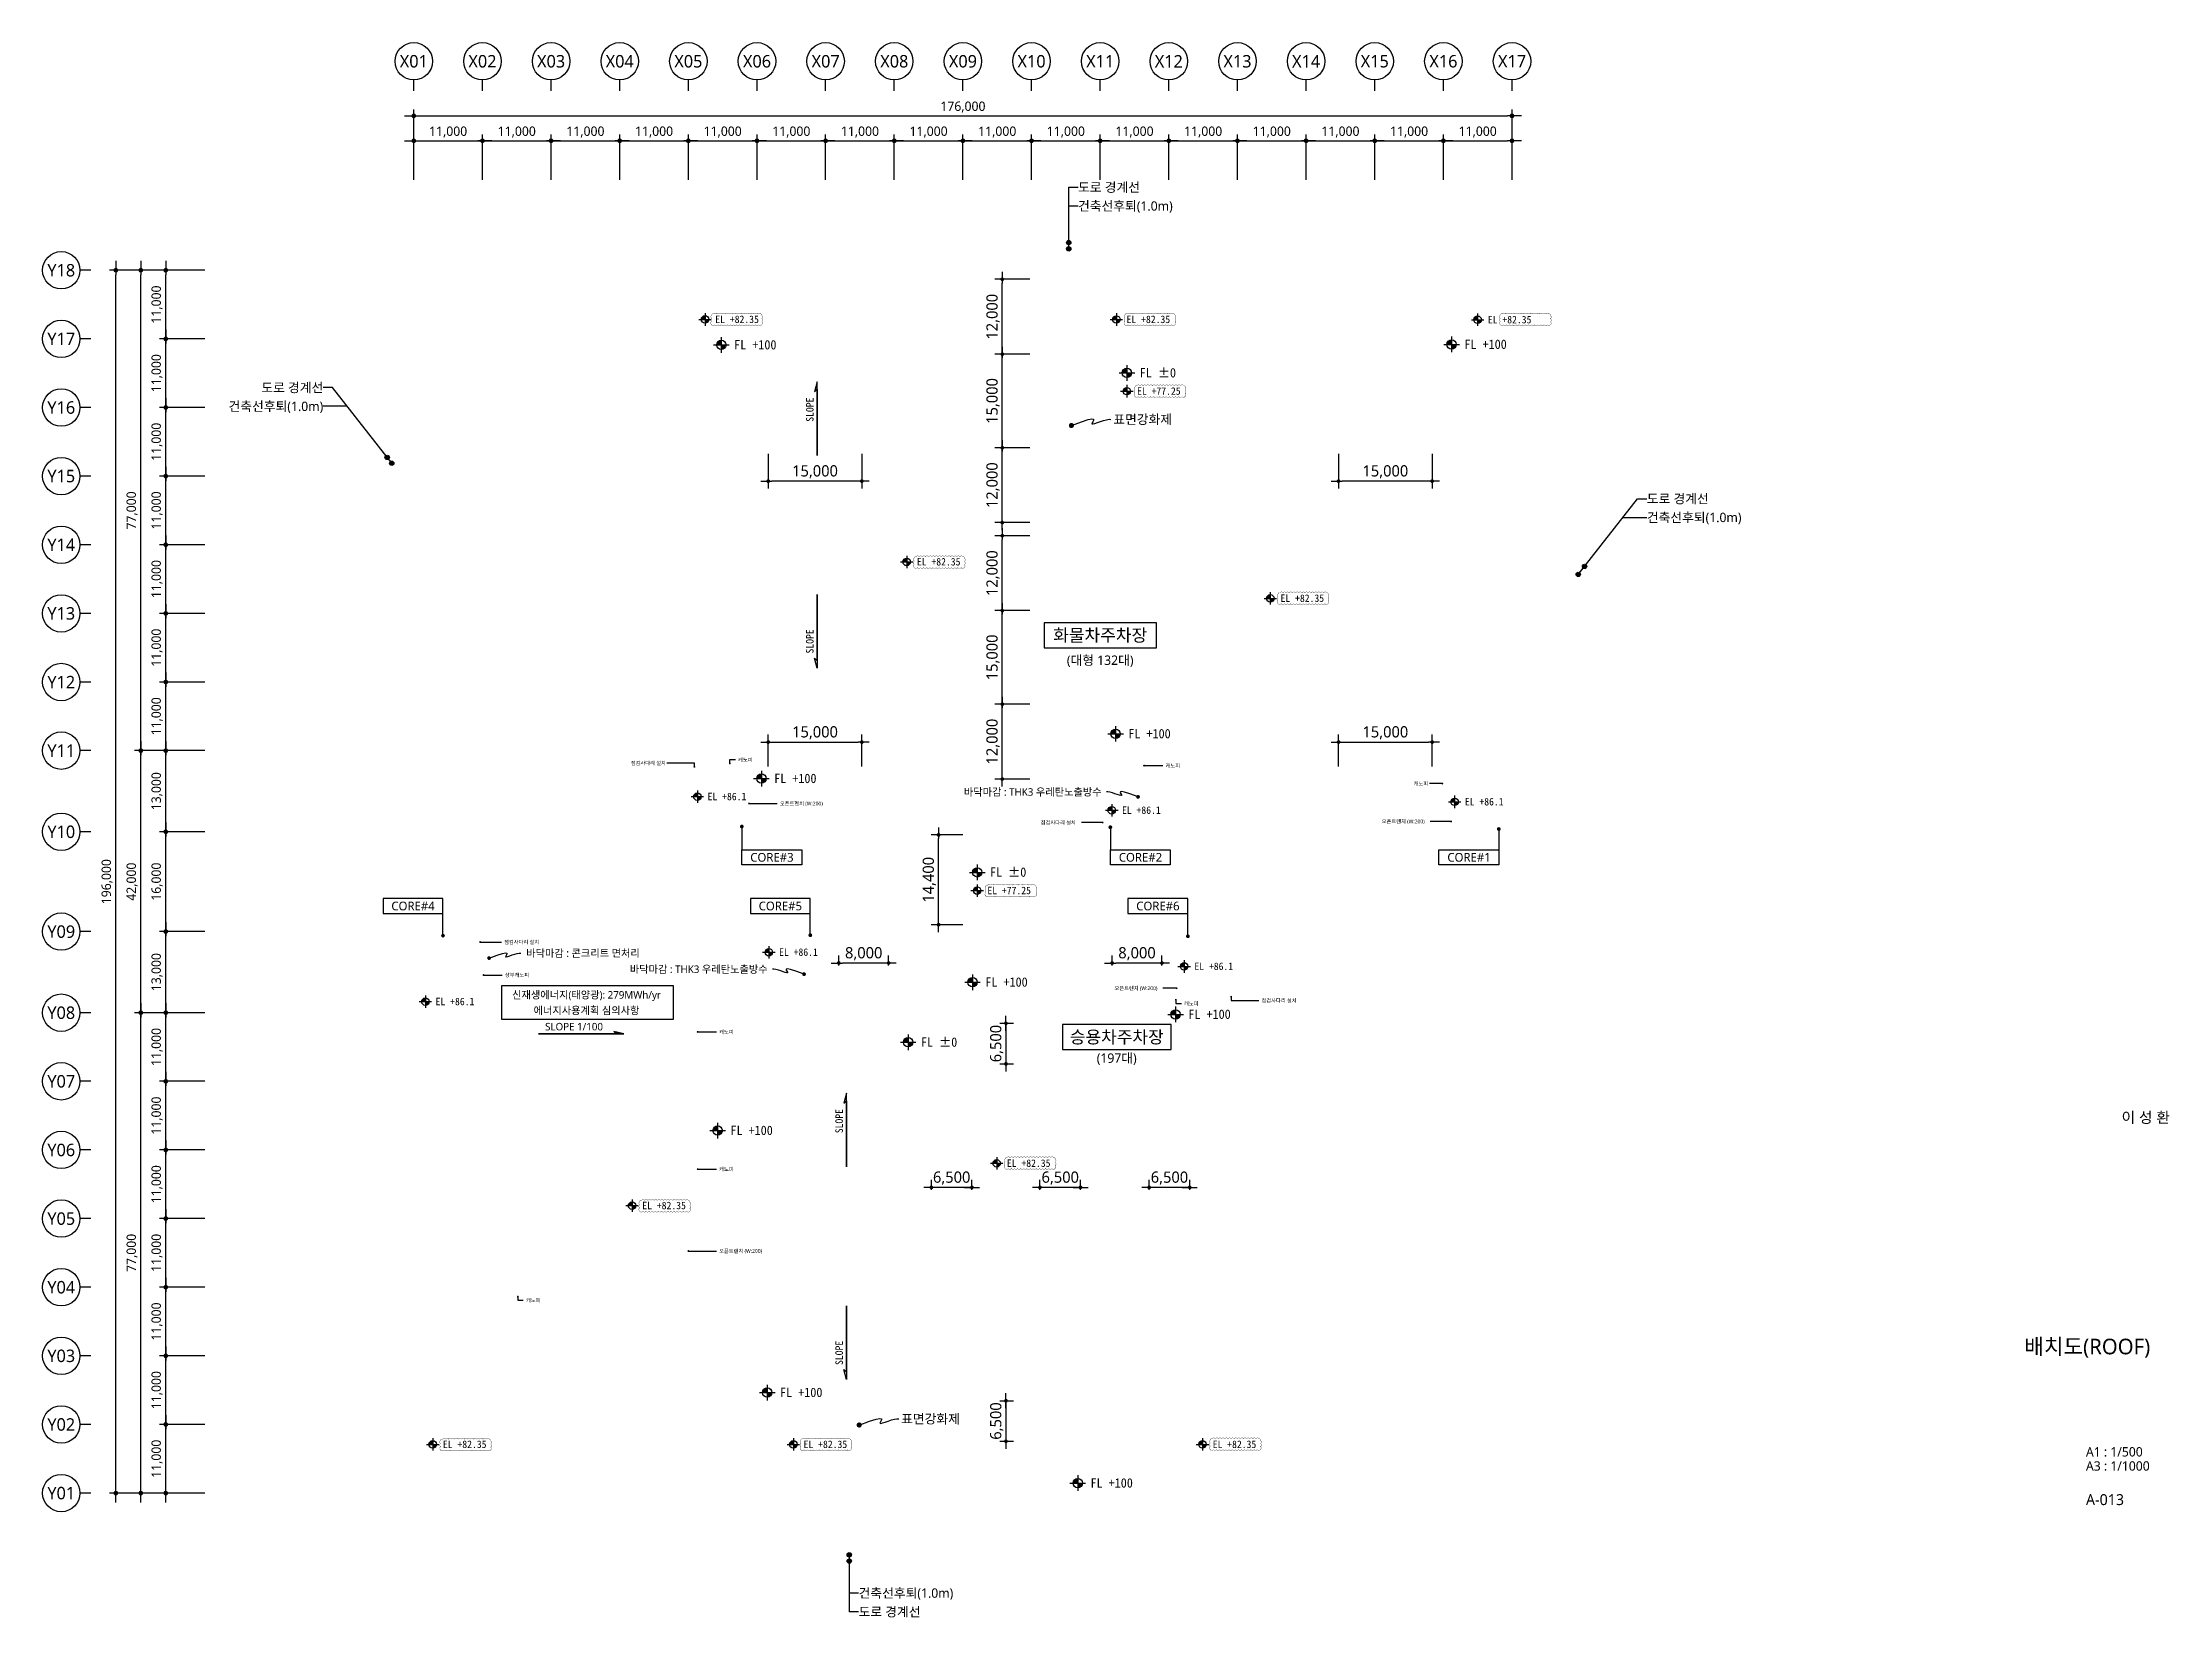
# Model space of a CAD drawing. Header units: millimetres. Extents: x 4806612 to 5147473, y 1423230 to 1974891.
# Drawn here: x 4806612 to 5147473, y 1722455 to 1974891 of the extents above; entities that cross this region are included whole.
import ezdxf
from ezdxf.enums import TextEntityAlignment as Align

# ---------------------------------------------------------------- set-up
doc = ezdxf.new("R2010")
doc.units = ezdxf.units.MM
doc.layers.get('Defpoints').update_dxf_attribs({"color": 140})
for name, color, linetype, lineweight in [('A-AXIS-BUBL', 7, 'Continuous', 25), ('A-BORD-TEXT', 3, 'Continuous', 25), ('A-DIMS', 7, 'Continuous', 25), ('A-MKXS-LEAD', 7, 'Continuous', 25), ('A-MKXS-TEXT1', 3, 'Continuous', 25), ('A-MKXX-NAME', 3, 'Continuous', 25), ('A-MKXX-SYMB', 7, 'Continuous', 25), ('A-XXXX-SYMB', 7, 'Continuous', 25), ('A-XXXX-TXT2', 3, 'Continuous', 25)]:
    doc.layers.add(name, color=color, linetype=linetype, lineweight=lineweight)
doc.layers.add('DIM', color=7, linetype='Continuous')
doc.layers.add('REV-202205', color=20, linetype='Continuous', lineweight=25, plot=False)
doc.styles.add('HY울릉도L', font='')
doc.styles.add('돋움체', font='')
doc.styles.add('맑은고딕', font='malgun.ttf')
doc.styles.get('HY울릉도L').set_extended_font_data('HYwulM')
doc.styles.get('돋움체').set_extended_font_data('DotumChe')
doc.dimstyles.new('CDIM', dxfattribs={"dimtxt": 3, "dimasz": 1.5, "dimexe": 2, "dimexo": 1, "dimgap": 1, "dimtad": 1, "dimdec": 0, "dimrnd": 0.5, "dimzin": 0, "dimdsep": 32, "dimlunit": 6, "dimtxsty": 'HY울릉도L', "dimblk1": '_CIDOT', "dimblk2": '_CIDOT', "dimsah": 1, "dimcen": 5.5, "dimclrd": 2, "dimclre": 2, "dimclrt": 7, "dimadec": 0, "dimazin": 0, "dimtfac": 1, "dimtdec": 0, "dimtix": 1, "dimtmove": 2, "dimatfit": 1, "dimldrblk": '_CIDOT', "dimfxl": 1, "dimtolj": 1, "dimtzin": 0, "dimlwd": -1, "dimarcsym": 0})

msp = doc.modelspace()

# ---------------------------------------------------------------- texts
at = {"style": '맑은고딕'}
for s, p in [('(대형 132대)', (4976111.8, 1875891.2)), ('(197대)', (4978759.1, 1812109.8, 0))]:
    msp.add_text(s, height=1500, dxfattribs=at).set_placement(p, align=Align.MIDDLE_CENTER)
at = {"layer": 'A-BORD-TEXT', "style": '맑은고딕'}
msp.add_text('이 성 환', height=1750, dxfattribs=at).set_placement((5147561.5, 1801731.8), align=Align.RIGHT)
msp.add_text('배치도(ROOF)', height=2500, dxfattribs=at).set_placement((5134306.3, 1765883.1), align=Align.MIDDLE_CENTER)
for s, height, p in [('A1 : 1/500', 1500, (5134091.6, 1748255)), ('A3 : 1/1000', 1500, (5134091.6, 1745987.6)), ('A-013', 1750, (5134091.6, 1740469.4))]:
    msp.add_text(s, height=height, dxfattribs=at).set_placement(p)
at = {"layer": 'A-MKXS-TEXT1'}
for s, height, style, p in [('건축선후퇴(1.0m)', 1500, '맑은고딕', (4972566, 1948690.8)), ('표면강화제', 1500, '돋움체', (4978216, 1914490.5)), ('건축선후퇴(1.0m)', 1500, '맑은고딕', (5063718.6, 1898772.4)), ('캐노피', 600, '맑은고딕', (4918090.6, 1859924.3)), ('캐노피', 600, '맑은고딕', (4986579.9, 1858989.2)), ('오픈트렌치 (W:200)', 600, '맑은고딕', (4924781.6, 1852910.5)), ('점검사다리 설치', 600, '맑은고딕', (4966583, 1849869.7)), ('오픈트렌치 (W:200)', 600, '맑은고딕', (5021239.7, 1850048.1)), ('점검사다리 설치', 600, '맑은고딕', (4880579.8, 1830716.4)), ('바닥마감 : 콘크리트 면처리', 1200, '맑은고딕', (4884126.1, 1828934.7)), ('상부캐노피', 600, '맑은고딕', (4880714.6, 1825427)), ('오픈트렌치 (W:200)', 600, '맑은고딕', (4978404.6, 1823309)), ('캐노피', 600, '맑은고딕', (4989555.4, 1820852.9)), ('점검사다리 설치', 600, '맑은고딕', (5001964.4, 1821345.8)), ('캐노피', 600, '맑은고딕', (4915050.6, 1816309.8)), ('캐노피', 600, '맑은고딕', (4915050.6, 1794309.8)), ('오픈트렌치 (W:200)', 600, '맑은고딕', (4915050.6, 1781193)), ('캐노피', 600, '맑은고딕', (4884095.9, 1773287.5)), ('표면강화제', 1500, '돋움체', (4944214.1, 1754290.7)), ('건축선후퇴(1.0m)', 1500, '맑은고딕', (4937397.5, 1726364.5)), ('도로 경계선', 1500, '맑은고딕', (4937397.5, 1723364.5))]:
    msp.add_text(s, height=height, dxfattribs=dict(at, style=style)).set_placement(p, align=Align.MIDDLE_LEFT)
at = {"layer": 'A-MKXS-TEXT1', "style": '맑은고딕'}
for s, height, p in [('건축선후퇴(1.0m)', 1500, (4851598.1, 1916580.7)), ('점검사다리 설치', 600, (4906503.6, 1859408)), ('바닥마감 : THK3 우레탄노출방수', 1200, (4976350.1, 1854769.5)), ('캐노피', 600, (5028669.9, 1856114.3)), ('바닥마감 : THK3 우레탄노출방수', 1200, (4922821.4, 1826358.7))]:
    msp.add_text(s, height=height, dxfattribs=at).set_placement(p, align=Align.MIDDLE_RIGHT)
for s, p in [('신재생에너지(태양광): 279MWh/yr', (4893790.7, 1822245.5)), ('에너지사용계획 심의사항', (4893790.7, 1819745.5))]:
    msp.add_text(s, height=1200, dxfattribs=at).set_placement(p, align=Align.MIDDLE_CENTER)
msp.add_text('SLOPE 1/100', height=1200, dxfattribs=at).set_placement((4887152.7, 1816551.9))
at = {"layer": 'A-MKXX-NAME', "style": '맑은고딕'}
for p in [(4972566, 1951690.8), (5063718.6, 1901772.4)]:
    msp.add_text('도로 경계선', height=1500, dxfattribs=at).set_placement(p, align=Align.MIDDLE_LEFT)
msp.add_text('도로 경계선', height=1500, dxfattribs=at).set_placement((4851598.1, 1919580.7), align=Align.MIDDLE_RIGHT)
for s, p in [('CORE#3', (4923504.5, 1844292.2)), ('CORE#2', (4982570.4, 1844292.2)), ('CORE#1', (5035222.5, 1844292.2)), ('CORE#4', (4865987.4, 1836492.2)), ('CORE#5', (4924854.2, 1836492.2)), ('CORE#6', (4985364.2, 1836492.2))]:
    msp.add_text(s, height=1400, dxfattribs=at).set_placement(p, align=Align.MIDDLE_CENTER)
at = {"layer": 'A-XXXX-TXT2', "style": '돋움체'}
for s, height, p in [('EL +82.35', 1200, (4914433.8, 1930536.8)), ('EL +82.35', 1200, (4980344.4, 1930526.6)), ('EL +82.35', 1200, (5038241.1, 1930485.1)), ('FL +100', 1500, (4917447.1, 1926454.7)), ('FL +100', 1500, (5034486.5, 1926536.4)), ('FL %%P0', 1500, (4982445.6, 1921966.4)), ('EL +77.25', 1200, (4982022.6, 1919031.3)), ('EL +82.35', 1200, (4946741.5, 1891672)), ('EL +82.35', 1200, (5005018.1, 1885828)), ('FL +100', 1500, (4980623.8, 1864121.9)), ('FL +100', 1500, (4923864.1, 1856947.7)), ('EL +86.1', 1200, (4913200.6, 1854045.8)), ('EL +86.1', 1200, (4979607.6, 1851856.6)), ('EL +86.1', 1200, (5034557.2, 1853212.2)), ('FL %%P0', 1500, (4958453.9, 1841920.1)), ('EL +77.25', 1200, (4958030.9, 1838984.9)), ('EL +86.1', 1200, (4924652, 1829103.8)), ('EL +86.1', 1200, (4991211.3, 1826832.8)), ('FL +100', 1500, (4957702.6, 1824306)), ('EL +86.1', 1200, (4869614.2, 1821186.6)), ('FL +100', 1500, (4990246.4, 1819152.1)), ('FL %%P0', 1500, (4947386.6, 1814683.3)), ('FL +100', 1500, (4916858.9, 1800536.6)), ('EL +82.35', 1200, (4961165.4, 1795275.8)), ('EL +82.35', 1200, (4902734.7, 1788489.4)), ('FL +100', 1500, (4924810.7, 1758535.8)), ('EL +82.35', 1200, (4870779.8, 1750218.8)), ('EL +82.35', 1200, (4928586.6, 1750218.8)), ('EL +82.35', 1200, (4994145.5, 1750218.8)), ('FL +100', 1500, (4974560.8, 1744023.9))]:
    msp.add_text(s, height=height, dxfattribs=at).set_placement(p, align=Align.MIDDLE_LEFT)
for p in [(4930175.5, 1914109.8), (4930175.5, 1876959.2), (4934875.3, 1800070.9), (4934875.3, 1762920.4)]:
    msp.add_text('SLOPE', height=1200, rotation=90, dxfattribs=at).set_placement(p)

# ---------------------------------------------------------------- blocks, each defined once
blk = doc.blocks.new('_CIDOT')
at = {"color": 0, "linetype": 'ByBlock'}
blk.add_line((2, 0), (-1, 0), dxfattribs=at)
at = {"color": 0, "linetype": 'ByBlock', "const_width": 0.5}
blk.add_lwpolyline([(-0.25, 0, 1), (0.25, 0, 1)], format="xyb", close=True, dxfattribs=at)
blk = doc.blocks.new('*D7')
at = {"layer": 'A-DIMS', "lineweight": -2, "transparency": 16777216}
for p, q in [((93193, 67121), (85943, 67121)), ((93193, 56121), (85943, 56121))]:
    blk.add_line(p, q, dxfattribs=at)
at = {"layer": 'A-DIMS', "transparency": 16777216}
blk.add_line((86943, 56871), (86943, 66371), dxfattribs=at)
at = {"layer": 'Defpoints', "color": 0, "transparency": 16777216}
for p in [(86943, 67121), (93693, 67121), (93693, 56121)]:
    blk.add_point(p, dxfattribs=at)
at = {"layer": 'A-DIMS', "transparency": 16777216, "xscale": 750, "yscale": 750, "zscale": 750}
for p, rotation in [((86943, 67121), 90), ((86943, 56121), 270)]:
    blk.add_blockref('_CIDOT', p, dxfattribs=dict(at, rotation=rotation))
at = {"layer": 'A-DIMS', "color": 3, "transparency": 16777216, "insert": (85538, 61621), "char_height": 1500, "attachment_point": 5, "rotation": 90, "style": '맑은고딕'}
blk.add_mtext('\\A1;11,000', dxfattribs=at)
blk = doc.blocks.new('*D8')
at = {"layer": 'A-DIMS', "lineweight": -2, "transparency": 16777216}
for p, q in [((93193, 78121), (85943, 78121)), ((93193, 67121), (85943, 67121))]:
    blk.add_line(p, q, dxfattribs=at)
at = {"layer": 'A-DIMS', "transparency": 16777216}
blk.add_line((86943, 67871), (86943, 77371), dxfattribs=at)
at = {"layer": 'Defpoints', "color": 0, "transparency": 16777216}
for p in [(86943, 78121), (93693, 78121), (93693, 67121)]:
    blk.add_point(p, dxfattribs=at)
at = {"layer": 'A-DIMS', "transparency": 16777216, "xscale": 750, "yscale": 750, "zscale": 750}
for p, rotation in [((86943, 78121), 90), ((86943, 67121), 270)]:
    blk.add_blockref('_CIDOT', p, dxfattribs=dict(at, rotation=rotation))
at = {"layer": 'A-DIMS', "color": 3, "transparency": 16777216, "insert": (85538, 72621), "char_height": 1500, "attachment_point": 5, "rotation": 90, "style": '맑은고딕'}
blk.add_mtext('\\A1;11,000', dxfattribs=at)
blk = doc.blocks.new('*D9')
at = {"layer": 'A-DIMS', "lineweight": -2, "transparency": 16777216}
for p, q in [((93193, 89121), (85943, 89121)), ((93193, 78121), (85943, 78121))]:
    blk.add_line(p, q, dxfattribs=at)
at = {"layer": 'A-DIMS', "transparency": 16777216}
blk.add_line((86943, 78871), (86943, 88371), dxfattribs=at)
at = {"layer": 'Defpoints', "color": 0, "transparency": 16777216}
for p in [(86943, 89121), (93693, 89121), (93693, 78121)]:
    blk.add_point(p, dxfattribs=at)
at = {"layer": 'A-DIMS', "transparency": 16777216, "xscale": 750, "yscale": 750, "zscale": 750}
for p, rotation in [((86943, 89121), 90), ((86943, 78121), 270)]:
    blk.add_blockref('_CIDOT', p, dxfattribs=dict(at, rotation=rotation))
at = {"layer": 'A-DIMS', "color": 3, "transparency": 16777216, "insert": (85538, 83621), "char_height": 1500, "attachment_point": 5, "rotation": 90, "style": '맑은고딕'}
blk.add_mtext('\\A1;11,000', dxfattribs=at)
blk = doc.blocks.new('*D10')
at = {"layer": 'A-DIMS', "lineweight": -2, "transparency": 16777216}
for p, q in [((93193, 100121), (85943, 100121)), ((93193, 89121), (85943, 89121))]:
    blk.add_line(p, q, dxfattribs=at)
at = {"layer": 'A-DIMS', "transparency": 16777216}
blk.add_line((86943, 89871), (86943, 99371), dxfattribs=at)
at = {"layer": 'Defpoints', "color": 0, "transparency": 16777216}
for p in [(86943, 100121), (93693, 100121), (93693, 89121)]:
    blk.add_point(p, dxfattribs=at)
at = {"layer": 'A-DIMS', "transparency": 16777216, "xscale": 750, "yscale": 750, "zscale": 750}
for p, rotation in [((86943, 100121), 90), ((86943, 89121), 270)]:
    blk.add_blockref('_CIDOT', p, dxfattribs=dict(at, rotation=rotation))
at = {"layer": 'A-DIMS', "color": 3, "transparency": 16777216, "insert": (85538, 94621), "char_height": 1500, "attachment_point": 5, "rotation": 90, "style": '맑은고딕'}
blk.add_mtext('\\A1;11,000', dxfattribs=at)
blk = doc.blocks.new('*D11')
at = {"layer": 'A-DIMS', "lineweight": -2, "transparency": 16777216}
for p, q in [((93193, 111121), (85943, 111121)), ((93193, 100121), (85943, 100121))]:
    blk.add_line(p, q, dxfattribs=at)
at = {"layer": 'A-DIMS', "transparency": 16777216}
blk.add_line((86943, 100871), (86943, 110371), dxfattribs=at)
at = {"layer": 'Defpoints', "color": 0, "transparency": 16777216}
for p in [(86943, 111121), (93693, 111121), (93693, 100121)]:
    blk.add_point(p, dxfattribs=at)
at = {"layer": 'A-DIMS', "transparency": 16777216, "xscale": 750, "yscale": 750, "zscale": 750}
for p, rotation in [((86943, 111121), 90), ((86943, 100121), 270)]:
    blk.add_blockref('_CIDOT', p, dxfattribs=dict(at, rotation=rotation))
at = {"layer": 'A-DIMS', "color": 3, "transparency": 16777216, "insert": (85538, 105621), "char_height": 1500, "attachment_point": 5, "rotation": 90, "style": '맑은고딕'}
blk.add_mtext('\\A1;11,000', dxfattribs=at)
blk = doc.blocks.new('*D12')
at = {"layer": 'A-DIMS', "lineweight": -2, "transparency": 16777216}
for p, q in [((93193, 122121), (85943, 122121)), ((93193, 111121), (85943, 111121))]:
    blk.add_line(p, q, dxfattribs=at)
at = {"layer": 'A-DIMS', "transparency": 16777216}
blk.add_line((86943, 111871), (86943, 121371), dxfattribs=at)
at = {"layer": 'Defpoints', "color": 0, "transparency": 16777216}
for p in [(86943, 122121), (93693, 122121), (93693, 111121)]:
    blk.add_point(p, dxfattribs=at)
at = {"layer": 'A-DIMS', "transparency": 16777216, "xscale": 750, "yscale": 750, "zscale": 750}
for p, rotation in [((86943, 122121), 90), ((86943, 111121), 270)]:
    blk.add_blockref('_CIDOT', p, dxfattribs=dict(at, rotation=rotation))
at = {"layer": 'A-DIMS', "color": 3, "transparency": 16777216, "insert": (85538, 116621), "char_height": 1500, "attachment_point": 5, "rotation": 90, "style": '맑은고딕'}
blk.add_mtext('\\A1;11,000', dxfattribs=at)
blk = doc.blocks.new('*D13')
at = {"layer": 'A-DIMS', "lineweight": -2, "transparency": 16777216}
for p, q in [((93193, 135121), (85943, 135121)), ((93193, 122121), (85943, 122121))]:
    blk.add_line(p, q, dxfattribs=at)
at = {"layer": 'A-DIMS', "transparency": 16777216}
blk.add_line((86943, 122871), (86943, 134371), dxfattribs=at)
at = {"layer": 'Defpoints', "color": 0, "transparency": 16777216}
for p in [(86943, 135121), (93693, 135121), (93693, 122121)]:
    blk.add_point(p, dxfattribs=at)
at = {"layer": 'A-DIMS', "transparency": 16777216, "xscale": 750, "yscale": 750, "zscale": 750}
for p, rotation in [((86943, 135121), 90), ((86943, 122121), 270)]:
    blk.add_blockref('_CIDOT', p, dxfattribs=dict(at, rotation=rotation))
at = {"layer": 'A-DIMS', "color": 3, "transparency": 16777216, "insert": (85538, 128621), "char_height": 1500, "attachment_point": 5, "rotation": 90, "style": '맑은고딕'}
blk.add_mtext('\\A1;13,000', dxfattribs=at)
blk = doc.blocks.new('*D14')
at = {"layer": 'A-DIMS', "lineweight": -2, "transparency": 16777216}
for p, q in [((93193, 151121), (85943, 151121)), ((93193, 135121), (85943, 135121))]:
    blk.add_line(p, q, dxfattribs=at)
at = {"layer": 'A-DIMS', "transparency": 16777216}
blk.add_line((86943, 135871), (86943, 150371), dxfattribs=at)
at = {"layer": 'Defpoints', "color": 0, "transparency": 16777216}
for p in [(86943, 151121), (93693, 151121), (93693, 135121)]:
    blk.add_point(p, dxfattribs=at)
at = {"layer": 'A-DIMS', "transparency": 16777216, "xscale": 750, "yscale": 750, "zscale": 750}
for p, rotation in [((86943, 151121), 90), ((86943, 135121), 270)]:
    blk.add_blockref('_CIDOT', p, dxfattribs=dict(at, rotation=rotation))
at = {"layer": 'A-DIMS', "color": 3, "transparency": 16777216, "insert": (85538, 143121), "char_height": 1500, "attachment_point": 5, "rotation": 90, "style": '맑은고딕'}
blk.add_mtext('\\A1;16,000', dxfattribs=at)
blk = doc.blocks.new('*D15')
at = {"layer": 'A-DIMS', "lineweight": -2, "transparency": 16777216}
for p, q in [((93193, 164121), (85943, 164121)), ((93193, 151121), (85943, 151121))]:
    blk.add_line(p, q, dxfattribs=at)
at = {"layer": 'A-DIMS', "transparency": 16777216}
blk.add_line((86943, 151871), (86943, 163371), dxfattribs=at)
at = {"layer": 'Defpoints', "color": 0, "transparency": 16777216}
for p in [(86943, 164121), (93693, 164121), (93693, 151121)]:
    blk.add_point(p, dxfattribs=at)
at = {"layer": 'A-DIMS', "transparency": 16777216, "xscale": 750, "yscale": 750, "zscale": 750}
for p, rotation in [((86943, 164121), 90), ((86943, 151121), 270)]:
    blk.add_blockref('_CIDOT', p, dxfattribs=dict(at, rotation=rotation))
at = {"layer": 'A-DIMS', "color": 3, "transparency": 16777216, "insert": (85538, 157621), "char_height": 1500, "attachment_point": 5, "rotation": 90, "style": '맑은고딕'}
blk.add_mtext('\\A1;13,000', dxfattribs=at)
blk = doc.blocks.new('*D16')
at = {"layer": 'A-DIMS', "lineweight": -2, "transparency": 16777216}
for p, q in [((93193, 175121), (85943, 175121)), ((93193, 164121), (85943, 164121))]:
    blk.add_line(p, q, dxfattribs=at)
at = {"layer": 'A-DIMS', "transparency": 16777216}
blk.add_line((86943, 164871), (86943, 174371), dxfattribs=at)
at = {"layer": 'Defpoints', "color": 0, "transparency": 16777216}
for p in [(86943, 175121), (93693, 175121), (93693, 164121)]:
    blk.add_point(p, dxfattribs=at)
at = {"layer": 'A-DIMS', "transparency": 16777216, "xscale": 750, "yscale": 750, "zscale": 750}
for p, rotation in [((86943, 175121), 90), ((86943, 164121), 270)]:
    blk.add_blockref('_CIDOT', p, dxfattribs=dict(at, rotation=rotation))
at = {"layer": 'A-DIMS', "color": 3, "transparency": 16777216, "insert": (85538, 169621), "char_height": 1500, "attachment_point": 5, "rotation": 90, "style": '맑은고딕'}
blk.add_mtext('\\A1;11,000', dxfattribs=at)
blk = doc.blocks.new('*D17')
at = {"layer": 'A-DIMS', "lineweight": -2, "transparency": 16777216}
for p, q in [((93193, 186121), (85943, 186121)), ((93193, 175121), (85943, 175121))]:
    blk.add_line(p, q, dxfattribs=at)
at = {"layer": 'A-DIMS', "transparency": 16777216}
blk.add_line((86943, 175871), (86943, 185371), dxfattribs=at)
at = {"layer": 'Defpoints', "color": 0, "transparency": 16777216}
for p in [(86943, 186121), (93693, 186121), (93693, 175121)]:
    blk.add_point(p, dxfattribs=at)
at = {"layer": 'A-DIMS', "transparency": 16777216, "xscale": 750, "yscale": 750, "zscale": 750}
for p, rotation in [((86943, 186121), 90), ((86943, 175121), 270)]:
    blk.add_blockref('_CIDOT', p, dxfattribs=dict(at, rotation=rotation))
at = {"layer": 'A-DIMS', "color": 3, "transparency": 16777216, "insert": (85538, 180621), "char_height": 1500, "attachment_point": 5, "rotation": 90, "style": '맑은고딕'}
blk.add_mtext('\\A1;11,000', dxfattribs=at)
blk = doc.blocks.new('*D18')
at = {"layer": 'A-DIMS', "lineweight": -2, "transparency": 16777216}
for p, q in [((93193, 197121), (85943, 197121)), ((93193, 186121), (85943, 186121))]:
    blk.add_line(p, q, dxfattribs=at)
at = {"layer": 'A-DIMS', "transparency": 16777216}
blk.add_line((86943, 186871), (86943, 196371), dxfattribs=at)
at = {"layer": 'Defpoints', "color": 0, "transparency": 16777216}
for p in [(86943, 197121), (93693, 197121), (93693, 186121)]:
    blk.add_point(p, dxfattribs=at)
at = {"layer": 'A-DIMS', "transparency": 16777216, "xscale": 750, "yscale": 750, "zscale": 750}
for p, rotation in [((86943, 197121), 90), ((86943, 186121), 270)]:
    blk.add_blockref('_CIDOT', p, dxfattribs=dict(at, rotation=rotation))
at = {"layer": 'A-DIMS', "color": 3, "transparency": 16777216, "insert": (85538, 191621), "char_height": 1500, "attachment_point": 5, "rotation": 90, "style": '맑은고딕'}
blk.add_mtext('\\A1;11,000', dxfattribs=at)
blk = doc.blocks.new('*D19')
at = {"layer": 'A-DIMS', "lineweight": -2, "transparency": 16777216}
for p, q in [((93193, 208121), (85943, 208121)), ((93193, 197121), (85943, 197121))]:
    blk.add_line(p, q, dxfattribs=at)
at = {"layer": 'A-DIMS', "transparency": 16777216}
blk.add_line((86943, 197871), (86943, 207371), dxfattribs=at)
at = {"layer": 'Defpoints', "color": 0, "transparency": 16777216}
for p in [(86943, 208121), (93693, 208121), (93693, 197121)]:
    blk.add_point(p, dxfattribs=at)
at = {"layer": 'A-DIMS', "transparency": 16777216, "xscale": 750, "yscale": 750, "zscale": 750}
for p, rotation in [((86943, 208121), 90), ((86943, 197121), 270)]:
    blk.add_blockref('_CIDOT', p, dxfattribs=dict(at, rotation=rotation))
at = {"layer": 'A-DIMS', "color": 3, "transparency": 16777216, "insert": (85538, 202621), "char_height": 1500, "attachment_point": 5, "rotation": 90, "style": '맑은고딕'}
blk.add_mtext('\\A1;11,000', dxfattribs=at)
blk = doc.blocks.new('*D20')
at = {"layer": 'A-DIMS', "lineweight": -2, "transparency": 16777216}
for p, q in [((93193, 219121), (85943, 219121)), ((93193, 208121), (85943, 208121))]:
    blk.add_line(p, q, dxfattribs=at)
at = {"layer": 'A-DIMS', "transparency": 16777216}
blk.add_line((86943, 208871), (86943, 218371), dxfattribs=at)
at = {"layer": 'Defpoints', "color": 0, "transparency": 16777216}
for p in [(86943, 219121), (93693, 219121), (93693, 208121)]:
    blk.add_point(p, dxfattribs=at)
at = {"layer": 'A-DIMS', "transparency": 16777216, "xscale": 750, "yscale": 750, "zscale": 750}
for p, rotation in [((86943, 219121), 90), ((86943, 208121), 270)]:
    blk.add_blockref('_CIDOT', p, dxfattribs=dict(at, rotation=rotation))
at = {"layer": 'A-DIMS', "color": 3, "transparency": 16777216, "insert": (85538, 213621), "char_height": 1500, "attachment_point": 5, "rotation": 90, "style": '맑은고딕'}
blk.add_mtext('\\A1;11,000', dxfattribs=at)
blk = doc.blocks.new('*D21')
at = {"layer": 'A-DIMS', "lineweight": -2, "transparency": 16777216}
for p, q in [((93193, 230121), (85943, 230121)), ((93193, 219121), (85943, 219121))]:
    blk.add_line(p, q, dxfattribs=at)
at = {"layer": 'A-DIMS', "transparency": 16777216}
blk.add_line((86943, 219871), (86943, 229371), dxfattribs=at)
at = {"layer": 'Defpoints', "color": 0, "transparency": 16777216}
for p in [(86943, 230121), (93693, 230121), (93693, 219121)]:
    blk.add_point(p, dxfattribs=at)
at = {"layer": 'A-DIMS', "transparency": 16777216, "xscale": 750, "yscale": 750, "zscale": 750}
for p, rotation in [((86943, 230121), 90), ((86943, 219121), 270)]:
    blk.add_blockref('_CIDOT', p, dxfattribs=dict(at, rotation=rotation))
at = {"layer": 'A-DIMS', "color": 3, "transparency": 16777216, "insert": (85538, 224621), "char_height": 1500, "attachment_point": 5, "rotation": 90, "style": '맑은고딕'}
blk.add_mtext('\\A1;11,000', dxfattribs=at)
blk = doc.blocks.new('*D22')
at = {"layer": 'A-DIMS', "lineweight": -2, "transparency": 16777216}
for p, q in [((93193, 241121), (85943, 241121)), ((93193, 230121), (85943, 230121))]:
    blk.add_line(p, q, dxfattribs=at)
at = {"layer": 'A-DIMS', "transparency": 16777216}
blk.add_line((86943, 230871), (86943, 240371), dxfattribs=at)
at = {"layer": 'Defpoints', "color": 0, "transparency": 16777216}
for p in [(86943, 241121), (93693, 241121), (93693, 230121)]:
    blk.add_point(p, dxfattribs=at)
at = {"layer": 'A-DIMS', "transparency": 16777216, "xscale": 750, "yscale": 750, "zscale": 750}
for p, rotation in [((86943, 241121), 90), ((86943, 230121), 270)]:
    blk.add_blockref('_CIDOT', p, dxfattribs=dict(at, rotation=rotation))
at = {"layer": 'A-DIMS', "color": 3, "transparency": 16777216, "insert": (85538, 235621), "char_height": 1500, "attachment_point": 5, "rotation": 90, "style": '맑은고딕'}
blk.add_mtext('\\A1;11,000', dxfattribs=at)
blk = doc.blocks.new('*D23')
at = {"layer": 'A-DIMS', "lineweight": -2, "transparency": 16777216}
for p, q in [((93193, 122121), (81943, 122121)), ((93193, 45121), (81943, 45121))]:
    blk.add_line(p, q, dxfattribs=at)
at = {"layer": 'A-DIMS', "transparency": 16777216}
blk.add_line((82943, 45871), (82943, 121371), dxfattribs=at)
at = {"layer": 'Defpoints', "color": 0, "transparency": 16777216}
for p in [(82943, 122121), (93693, 122121), (93693, 45121)]:
    blk.add_point(p, dxfattribs=at)
at = {"layer": 'A-DIMS', "transparency": 16777216, "xscale": 750, "yscale": 750, "zscale": 750}
for p, rotation in [((82943, 122121), 90), ((82943, 45121), 270)]:
    blk.add_blockref('_CIDOT', p, dxfattribs=dict(at, rotation=rotation))
at = {"layer": 'A-DIMS', "color": 3, "transparency": 16777216, "insert": (81542, 83621), "char_height": 1500, "attachment_point": 5, "rotation": 90, "style": '맑은고딕'}
blk.add_mtext('\\A1;77,000', dxfattribs=at)
blk = doc.blocks.new('*D24')
at = {"layer": 'A-DIMS', "lineweight": -2, "transparency": 16777216}
for p, q in [((93193, 241121), (77943, 241121)), ((93193, 45121), (77943, 45121))]:
    blk.add_line(p, q, dxfattribs=at)
at = {"layer": 'A-DIMS', "transparency": 16777216}
blk.add_line((78943, 45871), (78943, 240371), dxfattribs=at)
at = {"layer": 'Defpoints', "color": 0, "transparency": 16777216}
for p in [(78943, 241121), (93693, 241121), (93693, 45121)]:
    blk.add_point(p, dxfattribs=at)
at = {"layer": 'A-DIMS', "transparency": 16777216, "xscale": 750, "yscale": 750, "zscale": 750}
for p, rotation in [((78943, 241121), 90), ((78943, 45121), 270)]:
    blk.add_blockref('_CIDOT', p, dxfattribs=dict(at, rotation=rotation))
at = {"layer": 'A-DIMS', "color": 3, "transparency": 16777216, "insert": (77538, 143121), "char_height": 1500, "attachment_point": 5, "rotation": 90, "style": '맑은고딕'}
blk.add_mtext('\\A1;196,000', dxfattribs=at)
blk = doc.blocks.new('*D25')
at = {"layer": 'A-DIMS', "lineweight": -2, "transparency": 16777216}
for p, q in [((93193, 56121), (85943, 56121)), ((93193, 45121), (85943, 45121))]:
    blk.add_line(p, q, dxfattribs=at)
at = {"layer": 'A-DIMS', "transparency": 16777216}
blk.add_line((86943, 45871), (86943, 55371), dxfattribs=at)
at = {"layer": 'Defpoints', "color": 0, "transparency": 16777216}
for p in [(86943, 56121), (93693, 56121), (93693, 45121)]:
    blk.add_point(p, dxfattribs=at)
at = {"layer": 'A-DIMS', "transparency": 16777216, "xscale": 750, "yscale": 750, "zscale": 750}
for p, rotation in [((86943, 56121), 90), ((86943, 45121), 270)]:
    blk.add_blockref('_CIDOT', p, dxfattribs=dict(at, rotation=rotation))
at = {"layer": 'A-DIMS', "color": 3, "transparency": 16777216, "insert": (85538, 50621), "char_height": 1500, "attachment_point": 5, "rotation": 90, "style": '맑은고딕'}
blk.add_mtext('\\A1;11,000', dxfattribs=at)
blk = doc.blocks.new('*D26')
at = {"layer": 'A-DIMS', "lineweight": -2, "transparency": 16777216}
for p, q in [((93193, 164121), (81943, 164121)), ((93193, 122121), (81943, 122121))]:
    blk.add_line(p, q, dxfattribs=at)
at = {"layer": 'A-DIMS', "transparency": 16777216}
blk.add_line((82943, 122871), (82943, 163371), dxfattribs=at)
at = {"layer": 'Defpoints', "color": 0, "transparency": 16777216}
for p in [(82943, 164121), (93693, 164121), (93693, 122121)]:
    blk.add_point(p, dxfattribs=at)
at = {"layer": 'A-DIMS', "transparency": 16777216, "xscale": 750, "yscale": 750, "zscale": 750}
for p, rotation in [((82943, 164121), 90), ((82943, 122121), 270)]:
    blk.add_blockref('_CIDOT', p, dxfattribs=dict(at, rotation=rotation))
at = {"layer": 'A-DIMS', "color": 3, "transparency": 16777216, "insert": (81542, 143121), "char_height": 1500, "attachment_point": 5, "rotation": 90, "style": '맑은고딕'}
blk.add_mtext('\\A1;42,000', dxfattribs=at)
blk = doc.blocks.new('*D27')
at = {"layer": 'A-DIMS', "lineweight": -2, "transparency": 16777216}
for p, q in [((93193, 241121), (81943, 241121)), ((93193, 164121), (81943, 164121))]:
    blk.add_line(p, q, dxfattribs=at)
at = {"layer": 'A-DIMS', "transparency": 16777216}
blk.add_line((82943, 164871), (82943, 240371), dxfattribs=at)
at = {"layer": 'Defpoints', "color": 0, "transparency": 16777216}
for p in [(82943, 241121), (93693, 241121), (93693, 164121)]:
    blk.add_point(p, dxfattribs=at)
at = {"layer": 'A-DIMS', "transparency": 16777216, "xscale": 750, "yscale": 750, "zscale": 750}
for p, rotation in [((82943, 241121), 90), ((82943, 164121), 270)]:
    blk.add_blockref('_CIDOT', p, dxfattribs=dict(at, rotation=rotation))
at = {"layer": 'A-DIMS', "color": 3, "transparency": 16777216, "insert": (81542, 202621), "char_height": 1500, "attachment_point": 5, "rotation": 90, "style": '맑은고딕'}
blk.add_mtext('\\A1;77,000', dxfattribs=at)
blk = doc.blocks.new('*D28')
at = {"layer": 'A-DIMS', "lineweight": -2, "transparency": 16777216}
for p, q in [((148693, 255621), (148693, 262871)), ((159693, 255621), (159693, 262871))]:
    blk.add_line(p, q, dxfattribs=at)
at = {"layer": 'A-DIMS', "transparency": 16777216}
blk.add_line((149443, 261871), (158943, 261871), dxfattribs=at)
at = {"layer": 'Defpoints', "color": 0, "transparency": 16777216}
for p in [(159693, 261871), (148693, 255121), (159693, 255121)]:
    blk.add_point(p, dxfattribs=at)
at = {"layer": 'A-DIMS', "transparency": 16777216, "xscale": 750, "yscale": 750, "zscale": 750, "rotation": 180}
blk.add_blockref('_CIDOT', (148693, 261871), dxfattribs=at)
at = {"layer": 'A-DIMS', "transparency": 16777216, "xscale": 750, "yscale": 750, "zscale": 750}
blk.add_blockref('_CIDOT', (159693, 261871), dxfattribs=at)
at = {"layer": 'A-DIMS', "color": 3, "transparency": 16777216, "insert": (154193, 263275), "char_height": 1500, "attachment_point": 5, "style": '맑은고딕'}
blk.add_mtext('\\A1;11,000', dxfattribs=at)
blk = doc.blocks.new('*D29')
at = {"layer": 'A-DIMS', "lineweight": -2, "transparency": 16777216}
for p, q in [((159693, 255621), (159693, 262871)), ((170693, 255621), (170693, 262871))]:
    blk.add_line(p, q, dxfattribs=at)
at = {"layer": 'A-DIMS', "transparency": 16777216}
blk.add_line((160443, 261871), (169943, 261871), dxfattribs=at)
at = {"layer": 'Defpoints', "color": 0, "transparency": 16777216}
for p in [(170693, 261871), (159693, 255121), (170693, 255121)]:
    blk.add_point(p, dxfattribs=at)
at = {"layer": 'A-DIMS', "transparency": 16777216, "xscale": 750, "yscale": 750, "zscale": 750, "rotation": 180}
blk.add_blockref('_CIDOT', (159693, 261871), dxfattribs=at)
at = {"layer": 'A-DIMS', "transparency": 16777216, "xscale": 750, "yscale": 750, "zscale": 750}
blk.add_blockref('_CIDOT', (170693, 261871), dxfattribs=at)
at = {"layer": 'A-DIMS', "color": 3, "transparency": 16777216, "insert": (165193, 263275), "char_height": 1500, "attachment_point": 5, "style": '맑은고딕'}
blk.add_mtext('\\A1;11,000', dxfattribs=at)
blk = doc.blocks.new('*D30')
at = {"layer": 'A-DIMS', "lineweight": -2, "transparency": 16777216}
for p, q in [((170693, 255621), (170693, 262871)), ((181693, 255621), (181693, 262871))]:
    blk.add_line(p, q, dxfattribs=at)
at = {"layer": 'A-DIMS', "transparency": 16777216}
blk.add_line((171443, 261871), (180943, 261871), dxfattribs=at)
at = {"layer": 'Defpoints', "color": 0, "transparency": 16777216}
for p in [(181693, 261871), (170693, 255121), (181693, 255121)]:
    blk.add_point(p, dxfattribs=at)
at = {"layer": 'A-DIMS', "transparency": 16777216, "xscale": 750, "yscale": 750, "zscale": 750, "rotation": 180}
blk.add_blockref('_CIDOT', (170693, 261871), dxfattribs=at)
at = {"layer": 'A-DIMS', "transparency": 16777216, "xscale": 750, "yscale": 750, "zscale": 750}
blk.add_blockref('_CIDOT', (181693, 261871), dxfattribs=at)
at = {"layer": 'A-DIMS', "color": 3, "transparency": 16777216, "insert": (176193, 263275), "char_height": 1500, "attachment_point": 5, "style": '맑은고딕'}
blk.add_mtext('\\A1;11,000', dxfattribs=at)
blk = doc.blocks.new('*D31')
at = {"layer": 'A-DIMS', "lineweight": -2, "transparency": 16777216}
for p, q in [((181693, 255621), (181693, 262871)), ((192693, 255621), (192693, 262871))]:
    blk.add_line(p, q, dxfattribs=at)
at = {"layer": 'A-DIMS', "transparency": 16777216}
blk.add_line((182443, 261871), (191943, 261871), dxfattribs=at)
at = {"layer": 'Defpoints', "color": 0, "transparency": 16777216}
for p in [(192693, 261871), (181693, 255121), (192693, 255121)]:
    blk.add_point(p, dxfattribs=at)
at = {"layer": 'A-DIMS', "transparency": 16777216, "xscale": 750, "yscale": 750, "zscale": 750, "rotation": 180}
blk.add_blockref('_CIDOT', (181693, 261871), dxfattribs=at)
at = {"layer": 'A-DIMS', "transparency": 16777216, "xscale": 750, "yscale": 750, "zscale": 750}
blk.add_blockref('_CIDOT', (192693, 261871), dxfattribs=at)
at = {"layer": 'A-DIMS', "color": 3, "transparency": 16777216, "insert": (187193, 263275), "char_height": 1500, "attachment_point": 5, "style": '맑은고딕'}
blk.add_mtext('\\A1;11,000', dxfattribs=at)
blk = doc.blocks.new('*D32')
at = {"layer": 'A-DIMS', "lineweight": -2, "transparency": 16777216}
for p, q in [((192693, 255621), (192693, 262871)), ((203693, 255621), (203693, 262871))]:
    blk.add_line(p, q, dxfattribs=at)
at = {"layer": 'A-DIMS', "transparency": 16777216}
blk.add_line((193443, 261871), (202943, 261871), dxfattribs=at)
at = {"layer": 'Defpoints', "color": 0, "transparency": 16777216}
for p in [(203693, 261871), (192693, 255121), (203693, 255121)]:
    blk.add_point(p, dxfattribs=at)
at = {"layer": 'A-DIMS', "transparency": 16777216, "xscale": 750, "yscale": 750, "zscale": 750, "rotation": 180}
blk.add_blockref('_CIDOT', (192693, 261871), dxfattribs=at)
at = {"layer": 'A-DIMS', "transparency": 16777216, "xscale": 750, "yscale": 750, "zscale": 750}
blk.add_blockref('_CIDOT', (203693, 261871), dxfattribs=at)
at = {"layer": 'A-DIMS', "color": 3, "transparency": 16777216, "insert": (198193, 263275), "char_height": 1500, "attachment_point": 5, "style": '맑은고딕'}
blk.add_mtext('\\A1;11,000', dxfattribs=at)
blk = doc.blocks.new('*D33')
at = {"layer": 'A-DIMS', "lineweight": -2, "transparency": 16777216}
for p, q in [((203693, 255621), (203693, 262871)), ((214693, 255621), (214693, 262871))]:
    blk.add_line(p, q, dxfattribs=at)
at = {"layer": 'A-DIMS', "transparency": 16777216}
blk.add_line((204443, 261871), (213943, 261871), dxfattribs=at)
at = {"layer": 'Defpoints', "color": 0, "transparency": 16777216}
for p in [(214693, 261871), (203693, 255121), (214693, 255121)]:
    blk.add_point(p, dxfattribs=at)
at = {"layer": 'A-DIMS', "transparency": 16777216, "xscale": 750, "yscale": 750, "zscale": 750, "rotation": 180}
blk.add_blockref('_CIDOT', (203693, 261871), dxfattribs=at)
at = {"layer": 'A-DIMS', "transparency": 16777216, "xscale": 750, "yscale": 750, "zscale": 750}
blk.add_blockref('_CIDOT', (214693, 261871), dxfattribs=at)
at = {"layer": 'A-DIMS', "color": 3, "transparency": 16777216, "insert": (209193, 263275), "char_height": 1500, "attachment_point": 5, "style": '맑은고딕'}
blk.add_mtext('\\A1;11,000', dxfattribs=at)
blk = doc.blocks.new('*D34')
at = {"layer": 'A-DIMS', "lineweight": -2, "transparency": 16777216}
for p, q in [((214693, 255621), (214693, 262871)), ((225693, 255621), (225693, 262871))]:
    blk.add_line(p, q, dxfattribs=at)
at = {"layer": 'A-DIMS', "transparency": 16777216}
blk.add_line((215443, 261871), (224943, 261871), dxfattribs=at)
at = {"layer": 'Defpoints', "color": 0, "transparency": 16777216}
for p in [(225693, 261871), (214693, 255121), (225693, 255121)]:
    blk.add_point(p, dxfattribs=at)
at = {"layer": 'A-DIMS', "transparency": 16777216, "xscale": 750, "yscale": 750, "zscale": 750, "rotation": 180}
blk.add_blockref('_CIDOT', (214693, 261871), dxfattribs=at)
at = {"layer": 'A-DIMS', "transparency": 16777216, "xscale": 750, "yscale": 750, "zscale": 750}
blk.add_blockref('_CIDOT', (225693, 261871), dxfattribs=at)
at = {"layer": 'A-DIMS', "color": 3, "transparency": 16777216, "insert": (220193, 263275), "char_height": 1500, "attachment_point": 5, "style": '맑은고딕'}
blk.add_mtext('\\A1;11,000', dxfattribs=at)
blk = doc.blocks.new('*D35')
at = {"layer": 'A-DIMS', "lineweight": -2, "transparency": 16777216}
for p, q in [((225693, 255621), (225693, 262871)), ((236693, 255621), (236693, 262871))]:
    blk.add_line(p, q, dxfattribs=at)
at = {"layer": 'A-DIMS', "transparency": 16777216}
blk.add_line((226443, 261871), (235943, 261871), dxfattribs=at)
at = {"layer": 'Defpoints', "color": 0, "transparency": 16777216}
for p in [(236693, 261871), (225693, 255121), (236693, 255121)]:
    blk.add_point(p, dxfattribs=at)
at = {"layer": 'A-DIMS', "transparency": 16777216, "xscale": 750, "yscale": 750, "zscale": 750, "rotation": 180}
blk.add_blockref('_CIDOT', (225693, 261871), dxfattribs=at)
at = {"layer": 'A-DIMS', "transparency": 16777216, "xscale": 750, "yscale": 750, "zscale": 750}
blk.add_blockref('_CIDOT', (236693, 261871), dxfattribs=at)
at = {"layer": 'A-DIMS', "color": 3, "transparency": 16777216, "insert": (231193, 263275), "char_height": 1500, "attachment_point": 5, "style": '맑은고딕'}
blk.add_mtext('\\A1;11,000', dxfattribs=at)
blk = doc.blocks.new('*D36')
at = {"layer": 'A-DIMS', "lineweight": -2, "transparency": 16777216}
for p, q in [((236693, 255621), (236693, 262871)), ((247693, 255621), (247693, 262871))]:
    blk.add_line(p, q, dxfattribs=at)
at = {"layer": 'A-DIMS', "transparency": 16777216}
blk.add_line((237443, 261871), (246943, 261871), dxfattribs=at)
at = {"layer": 'Defpoints', "color": 0, "transparency": 16777216}
for p in [(247693, 261871), (236693, 255121), (247693, 255121)]:
    blk.add_point(p, dxfattribs=at)
at = {"layer": 'A-DIMS', "transparency": 16777216, "xscale": 750, "yscale": 750, "zscale": 750, "rotation": 180}
blk.add_blockref('_CIDOT', (236693, 261871), dxfattribs=at)
at = {"layer": 'A-DIMS', "transparency": 16777216, "xscale": 750, "yscale": 750, "zscale": 750}
blk.add_blockref('_CIDOT', (247693, 261871), dxfattribs=at)
at = {"layer": 'A-DIMS', "color": 3, "transparency": 16777216, "insert": (242193, 263275), "char_height": 1500, "attachment_point": 5, "style": '맑은고딕'}
blk.add_mtext('\\A1;11,000', dxfattribs=at)
blk = doc.blocks.new('*D37')
at = {"layer": 'A-DIMS', "lineweight": -2, "transparency": 16777216}
for p, q in [((247693, 255621), (247693, 262871)), ((258693, 255621), (258693, 262871))]:
    blk.add_line(p, q, dxfattribs=at)
at = {"layer": 'A-DIMS', "transparency": 16777216}
blk.add_line((248443, 261871), (257943, 261871), dxfattribs=at)
at = {"layer": 'Defpoints', "color": 0, "transparency": 16777216}
for p in [(258693, 261871), (247693, 255121), (258693, 255121)]:
    blk.add_point(p, dxfattribs=at)
at = {"layer": 'A-DIMS', "transparency": 16777216, "xscale": 750, "yscale": 750, "zscale": 750, "rotation": 180}
blk.add_blockref('_CIDOT', (247693, 261871), dxfattribs=at)
at = {"layer": 'A-DIMS', "transparency": 16777216, "xscale": 750, "yscale": 750, "zscale": 750}
blk.add_blockref('_CIDOT', (258693, 261871), dxfattribs=at)
at = {"layer": 'A-DIMS', "color": 3, "transparency": 16777216, "insert": (253193, 263275), "char_height": 1500, "attachment_point": 5, "style": '맑은고딕'}
blk.add_mtext('\\A1;11,000', dxfattribs=at)
blk = doc.blocks.new('*D38')
at = {"layer": 'A-DIMS', "lineweight": -2, "transparency": 16777216}
for p, q in [((258693, 255621), (258693, 262871)), ((269693, 255621), (269693, 262871))]:
    blk.add_line(p, q, dxfattribs=at)
at = {"layer": 'A-DIMS', "transparency": 16777216}
blk.add_line((259443, 261871), (268943, 261871), dxfattribs=at)
at = {"layer": 'Defpoints', "color": 0, "transparency": 16777216}
for p in [(269693, 261871), (258693, 255121), (269693, 255121)]:
    blk.add_point(p, dxfattribs=at)
at = {"layer": 'A-DIMS', "transparency": 16777216, "xscale": 750, "yscale": 750, "zscale": 750, "rotation": 180}
blk.add_blockref('_CIDOT', (258693, 261871), dxfattribs=at)
at = {"layer": 'A-DIMS', "transparency": 16777216, "xscale": 750, "yscale": 750, "zscale": 750}
blk.add_blockref('_CIDOT', (269693, 261871), dxfattribs=at)
at = {"layer": 'A-DIMS', "color": 3, "transparency": 16777216, "insert": (264193, 263275), "char_height": 1500, "attachment_point": 5, "style": '맑은고딕'}
blk.add_mtext('\\A1;11,000', dxfattribs=at)
blk = doc.blocks.new('*D39')
at = {"layer": 'A-DIMS', "lineweight": -2, "transparency": 16777216}
for p, q in [((269693, 255621), (269693, 262871)), ((280693, 255621), (280693, 262871))]:
    blk.add_line(p, q, dxfattribs=at)
at = {"layer": 'A-DIMS', "transparency": 16777216}
blk.add_line((270443, 261871), (279943, 261871), dxfattribs=at)
at = {"layer": 'Defpoints', "color": 0, "transparency": 16777216}
for p in [(280693, 261871), (269693, 255121), (280693, 255121)]:
    blk.add_point(p, dxfattribs=at)
at = {"layer": 'A-DIMS', "transparency": 16777216, "xscale": 750, "yscale": 750, "zscale": 750, "rotation": 180}
blk.add_blockref('_CIDOT', (269693, 261871), dxfattribs=at)
at = {"layer": 'A-DIMS', "transparency": 16777216, "xscale": 750, "yscale": 750, "zscale": 750}
blk.add_blockref('_CIDOT', (280693, 261871), dxfattribs=at)
at = {"layer": 'A-DIMS', "color": 3, "transparency": 16777216, "insert": (275193, 263275), "char_height": 1500, "attachment_point": 5, "style": '맑은고딕'}
blk.add_mtext('\\A1;11,000', dxfattribs=at)
blk = doc.blocks.new('*D40')
at = {"layer": 'A-DIMS', "lineweight": -2, "transparency": 16777216}
for p, q in [((280693, 255621), (280693, 262871)), ((291693, 255621), (291693, 262871))]:
    blk.add_line(p, q, dxfattribs=at)
at = {"layer": 'A-DIMS', "transparency": 16777216}
blk.add_line((281443, 261871), (290943, 261871), dxfattribs=at)
at = {"layer": 'Defpoints', "color": 0, "transparency": 16777216}
for p in [(291693, 261871), (280693, 255121), (291693, 255121)]:
    blk.add_point(p, dxfattribs=at)
at = {"layer": 'A-DIMS', "transparency": 16777216, "xscale": 750, "yscale": 750, "zscale": 750, "rotation": 180}
blk.add_blockref('_CIDOT', (280693, 261871), dxfattribs=at)
at = {"layer": 'A-DIMS', "transparency": 16777216, "xscale": 750, "yscale": 750, "zscale": 750}
blk.add_blockref('_CIDOT', (291693, 261871), dxfattribs=at)
at = {"layer": 'A-DIMS', "color": 3, "transparency": 16777216, "insert": (286193, 263275), "char_height": 1500, "attachment_point": 5, "style": '맑은고딕'}
blk.add_mtext('\\A1;11,000', dxfattribs=at)
blk = doc.blocks.new('*D41')
at = {"layer": 'A-DIMS', "lineweight": -2, "transparency": 16777216}
for p, q in [((126693, 255621), (126693, 266871)), ((302693, 255621), (302693, 266871))]:
    blk.add_line(p, q, dxfattribs=at)
at = {"layer": 'A-DIMS', "transparency": 16777216}
blk.add_line((127443, 265871), (301943, 265871), dxfattribs=at)
at = {"layer": 'Defpoints', "color": 0, "transparency": 16777216}
for p in [(302693, 265871), (126693, 255121), (302693, 255121)]:
    blk.add_point(p, dxfattribs=at)
at = {"layer": 'A-DIMS', "transparency": 16777216, "xscale": 750, "yscale": 750, "zscale": 750, "rotation": 180}
blk.add_blockref('_CIDOT', (126693, 265871), dxfattribs=at)
at = {"layer": 'A-DIMS', "transparency": 16777216, "xscale": 750, "yscale": 750, "zscale": 750}
blk.add_blockref('_CIDOT', (302693, 265871), dxfattribs=at)
at = {"layer": 'A-DIMS', "color": 3, "transparency": 16777216, "insert": (214693, 267275), "char_height": 1500, "attachment_point": 5, "style": '맑은고딕'}
blk.add_mtext('\\A1;176,000', dxfattribs=at)
blk = doc.blocks.new('*D42')
at = {"layer": 'A-DIMS', "lineweight": -2, "transparency": 16777216}
for p, q in [((291693, 255621), (291693, 262871)), ((302693, 255621), (302693, 262871))]:
    blk.add_line(p, q, dxfattribs=at)
at = {"layer": 'A-DIMS', "transparency": 16777216}
blk.add_line((292443, 261871), (301943, 261871), dxfattribs=at)
at = {"layer": 'Defpoints', "color": 0, "transparency": 16777216}
for p in [(302693, 261871), (291693, 255121), (302693, 255121)]:
    blk.add_point(p, dxfattribs=at)
at = {"layer": 'A-DIMS', "transparency": 16777216, "xscale": 750, "yscale": 750, "zscale": 750, "rotation": 180}
blk.add_blockref('_CIDOT', (291693, 261871), dxfattribs=at)
at = {"layer": 'A-DIMS', "transparency": 16777216, "xscale": 750, "yscale": 750, "zscale": 750}
blk.add_blockref('_CIDOT', (302693, 261871), dxfattribs=at)
at = {"layer": 'A-DIMS', "color": 3, "transparency": 16777216, "insert": (297193, 263275), "char_height": 1500, "attachment_point": 5, "style": '맑은고딕'}
blk.add_mtext('\\A1;11,000', dxfattribs=at)
blk = doc.blocks.new('*D43')
at = {"layer": 'A-DIMS', "lineweight": -2, "transparency": 16777216}
for p, q in [((126693, 255621), (126693, 262871)), ((137693, 255621), (137693, 262871))]:
    blk.add_line(p, q, dxfattribs=at)
at = {"layer": 'A-DIMS', "transparency": 16777216}
blk.add_line((127443, 261871), (136943, 261871), dxfattribs=at)
at = {"layer": 'Defpoints', "color": 0, "transparency": 16777216}
for p in [(137693, 261871), (126693, 255121), (137693, 255121)]:
    blk.add_point(p, dxfattribs=at)
at = {"layer": 'A-DIMS', "transparency": 16777216, "xscale": 750, "yscale": 750, "zscale": 750, "rotation": 180}
blk.add_blockref('_CIDOT', (126693, 261871), dxfattribs=at)
at = {"layer": 'A-DIMS', "transparency": 16777216, "xscale": 750, "yscale": 750, "zscale": 750}
blk.add_blockref('_CIDOT', (137693, 261871), dxfattribs=at)
at = {"layer": 'A-DIMS', "color": 3, "transparency": 16777216, "insert": (132193, 263275), "char_height": 1500, "attachment_point": 5, "style": '맑은고딕'}
blk.add_mtext('\\A1;11,000', dxfattribs=at)
blk = doc.blocks.new('*D44')
at = {"layer": 'A-DIMS', "lineweight": -2, "transparency": 16777216}
for p, q in [((137693, 255621), (137693, 262871)), ((148693, 255621), (148693, 262871))]:
    blk.add_line(p, q, dxfattribs=at)
at = {"layer": 'A-DIMS', "transparency": 16777216}
blk.add_line((138443, 261871), (147943, 261871), dxfattribs=at)
at = {"layer": 'Defpoints', "color": 0, "transparency": 16777216}
for p in [(148693, 261871), (137693, 255121), (148693, 255121)]:
    blk.add_point(p, dxfattribs=at)
at = {"layer": 'A-DIMS', "transparency": 16777216, "xscale": 750, "yscale": 750, "zscale": 750, "rotation": 180}
blk.add_blockref('_CIDOT', (137693, 261871), dxfattribs=at)
at = {"layer": 'A-DIMS', "transparency": 16777216, "xscale": 750, "yscale": 750, "zscale": 750}
blk.add_blockref('_CIDOT', (148693, 261871), dxfattribs=at)
at = {"layer": 'A-DIMS', "color": 3, "transparency": 16777216, "insert": (143193, 263275), "char_height": 1500, "attachment_point": 5, "style": '맑은고딕'}
blk.add_mtext('\\A1;11,000', dxfattribs=at)
blk = doc.blocks.new('*D88')
at = {"layer": 'Defpoints', "color": 0, "transparency": 16777216}
for p in [(4950212, 1847891), (4954712, 1847891), (4954712, 1833491)]:
    blk.add_point(p, dxfattribs=at)
at = {"layer": 'DIM', "lineweight": -2, "transparency": 16777216}
for p, q in [((4954112, 1847891), (4949012, 1847891)), ((4954112, 1833491), (4949012, 1833491))]:
    blk.add_line(p, q, dxfattribs=at)
at = {"layer": 'DIM', "transparency": 16777216}
blk.add_line((4950212, 1834091), (4950212, 1847291), dxfattribs=at)
at = {"layer": 'DIM', "transparency": 16777216, "xscale": 600, "yscale": 600, "zscale": 600}
for p, rotation in [((4950212, 1847891), 90), ((4950212, 1833491), 270)]:
    blk.add_blockref('_CIDOT', p, dxfattribs=dict(at, rotation=rotation))
at = {"layer": 'DIM', "color": 3, "transparency": 16777216, "insert": (4948726, 1840691), "char_height": 1800, "attachment_point": 5, "rotation": 90, "style": '맑은고딕'}
blk.add_mtext('\\A1;14,400', dxfattribs=at)
blk = doc.blocks.new('Level')
at = {"layer": 'A-XXXX-SYMB'}
h = blk.add_hatch(color=256, dxfattribs=at)
h.paths.add_polyline_path([(0, 600, 0.4142136), (-600, 0), (0, 0)])
h.paths.add_polyline_path([(600, 0), (0, 0), (0, -600, 0.4142136)])
for p, q in [((-1000, 0), (1000, 0)), ((0, 1000), (0, -1000))]:
    blk.add_line(p, q, dxfattribs=at)
blk.add_circle((0, 0), 600, dxfattribs=at)
blk = doc.blocks.new('*D89')
at = {"layer": 'Defpoints', "color": 0, "transparency": 16777216}
for p in [(4937912, 1862763), (4922912, 1858263), (4937912, 1858263)]:
    blk.add_point(p, dxfattribs=at)
at = {"layer": 'DIM', "lineweight": -2, "transparency": 16777216}
for p, q in [((4922912, 1858863), (4922912, 1863963)), ((4937912, 1858863), (4937912, 1863963))]:
    blk.add_line(p, q, dxfattribs=at)
at = {"layer": 'DIM', "transparency": 16777216}
blk.add_line((4923512, 1862763), (4937312, 1862763), dxfattribs=at)
at = {"layer": 'DIM', "transparency": 16777216, "xscale": 600, "yscale": 600, "zscale": 600, "rotation": 180}
blk.add_blockref('_CIDOT', (4922912, 1862763), dxfattribs=at)
at = {"layer": 'DIM', "transparency": 16777216, "xscale": 600, "yscale": 600, "zscale": 600}
blk.add_blockref('_CIDOT', (4937912, 1862763), dxfattribs=at)
at = {"layer": 'DIM', "color": 3, "transparency": 16777216, "insert": (4930412, 1864249), "char_height": 1800, "attachment_point": 5, "style": '맑은고딕'}
blk.add_mtext('\\A1;15,000', dxfattribs=at)
blk = doc.blocks.new('*D90')
at = {"layer": 'Defpoints', "color": 0, "transparency": 16777216}
for p in [(5029312, 1862763), (5014312, 1858263), (5029312, 1858263)]:
    blk.add_point(p, dxfattribs=at)
at = {"layer": 'DIM', "lineweight": -2, "transparency": 16777216}
for p, q in [((5014312, 1858863), (5014312, 1863963)), ((5029312, 1858863), (5029312, 1863963))]:
    blk.add_line(p, q, dxfattribs=at)
at = {"layer": 'DIM', "transparency": 16777216}
blk.add_line((5014912, 1862763), (5028712, 1862763), dxfattribs=at)
at = {"layer": 'DIM', "transparency": 16777216, "xscale": 600, "yscale": 600, "zscale": 600, "rotation": 180}
blk.add_blockref('_CIDOT', (5014312, 1862763), dxfattribs=at)
at = {"layer": 'DIM', "transparency": 16777216, "xscale": 600, "yscale": 600, "zscale": 600}
blk.add_blockref('_CIDOT', (5029312, 1862763), dxfattribs=at)
at = {"layer": 'DIM', "color": 3, "transparency": 16777216, "insert": (5021812, 1864249), "char_height": 1800, "attachment_point": 5, "style": '맑은고딕'}
blk.add_mtext('\\A1;15,000', dxfattribs=at)
blk = doc.blocks.new('*D94')
at = {"layer": 'Defpoints', "color": 0, "transparency": 16777216}
for p in [(4960421, 1868841), (4965421, 1868841), (4965421, 1856841)]:
    blk.add_point(p, dxfattribs=at)
at = {"layer": 'DIM', "lineweight": -2, "transparency": 16777216}
for p, q in [((4964821, 1868841), (4959221, 1868841)), ((4964821, 1856841), (4959221, 1856841))]:
    blk.add_line(p, q, dxfattribs=at)
at = {"layer": 'DIM', "transparency": 16777216}
blk.add_line((4960421, 1857441), (4960421, 1868241), dxfattribs=at)
at = {"layer": 'DIM', "transparency": 16777216, "xscale": 600, "yscale": 600, "zscale": 600}
for p, rotation in [((4960421, 1868841), 90), ((4960421, 1856841), 270)]:
    blk.add_blockref('_CIDOT', p, dxfattribs=dict(at, rotation=rotation))
at = {"layer": 'DIM', "color": 3, "transparency": 16777216, "insert": (4958935, 1862841), "char_height": 1800, "attachment_point": 5, "rotation": 90, "style": '맑은고딕'}
blk.add_mtext('\\A1;12,000', dxfattribs=at)
blk = doc.blocks.new('*D95')
at = {"layer": 'Defpoints', "color": 0, "transparency": 16777216}
for p in [(4959412, 1817691), (4959412, 1811191), (4961012, 1811191)]:
    blk.add_point(p, dxfattribs=at)
at = {"layer": 'DIM', "lineweight": -2, "transparency": 16777216}
for p, q in [((4960012, 1817691), (4962212, 1817691)), ((4960012, 1811191), (4962212, 1811191))]:
    blk.add_line(p, q, dxfattribs=at)
at = {"layer": 'DIM', "transparency": 16777216}
for p, q in [((4961012, 1818291), (4961012, 1818891)), ((4961012, 1817691), (4961012, 1811191)), ((4961012, 1810591), (4961012, 1809991))]:
    blk.add_line(p, q, dxfattribs=at)
at = {"layer": 'DIM', "transparency": 16777216, "xscale": 600, "yscale": 600, "zscale": 600}
for p, rotation in [((4961012, 1817691), 270), ((4961012, 1811191), 90)]:
    blk.add_blockref('_CIDOT', p, dxfattribs=dict(at, rotation=rotation))
at = {"layer": 'DIM', "color": 3, "transparency": 16777216, "insert": (4959531, 1814441), "char_height": 1800, "attachment_point": 5, "rotation": 90, "style": '맑은고딕'}
blk.add_mtext('\\A1;6,500', dxfattribs=at)
blk = doc.blocks.new('*D96')
at = {"layer": 'Defpoints', "color": 0, "transparency": 16777216}
for p in [(4960421, 1883841), (4965421, 1883841), (4965421, 1868841)]:
    blk.add_point(p, dxfattribs=at)
at = {"layer": 'DIM', "lineweight": -2, "transparency": 16777216}
for p, q in [((4964821, 1883841), (4959221, 1883841)), ((4964821, 1868841), (4959221, 1868841))]:
    blk.add_line(p, q, dxfattribs=at)
at = {"layer": 'DIM', "transparency": 16777216}
blk.add_line((4960421, 1869441), (4960421, 1883241), dxfattribs=at)
at = {"layer": 'DIM', "transparency": 16777216, "xscale": 600, "yscale": 600, "zscale": 600}
for p, rotation in [((4960421, 1883841), 90), ((4960421, 1868841), 270)]:
    blk.add_blockref('_CIDOT', p, dxfattribs=dict(at, rotation=rotation))
at = {"layer": 'DIM', "color": 3, "transparency": 16777216, "insert": (4958935, 1876341), "char_height": 1800, "attachment_point": 5, "rotation": 90, "style": '맑은고딕'}
blk.add_mtext('\\A1;15,000', dxfattribs=at)
blk = doc.blocks.new('*D97')
at = {"layer": 'Defpoints', "color": 0, "transparency": 16777216}
for p in [(4960421, 1924941), (4965421, 1924941), (4965421, 1909941)]:
    blk.add_point(p, dxfattribs=at)
at = {"layer": 'DIM', "lineweight": -2, "transparency": 16777216}
for p, q in [((4964821, 1924941), (4959221, 1924941)), ((4964821, 1909941), (4959221, 1909941))]:
    blk.add_line(p, q, dxfattribs=at)
at = {"layer": 'DIM', "transparency": 16777216}
blk.add_line((4960421, 1910541), (4960421, 1924341), dxfattribs=at)
at = {"layer": 'DIM', "transparency": 16777216, "xscale": 600, "yscale": 600, "zscale": 600}
for p, rotation in [((4960421, 1924941), 90), ((4960421, 1909941), 270)]:
    blk.add_blockref('_CIDOT', p, dxfattribs=dict(at, rotation=rotation))
at = {"layer": 'DIM', "color": 3, "transparency": 16777216, "insert": (4958935, 1917441), "char_height": 1800, "attachment_point": 5, "rotation": 90, "style": '맑은고딕'}
blk.add_mtext('\\A1;15,000', dxfattribs=at)
blk = doc.blocks.new('*D98')
at = {"layer": 'Defpoints', "color": 0, "transparency": 16777216}
for p in [(4922912, 1909591), (4937912, 1909591), (4922912, 1904591)]:
    blk.add_point(p, dxfattribs=at)
at = {"layer": 'DIM', "lineweight": -2, "transparency": 16777216}
for p, q in [((4922912, 1908991), (4922912, 1903391)), ((4937912, 1908991), (4937912, 1903391))]:
    blk.add_line(p, q, dxfattribs=at)
at = {"layer": 'DIM', "transparency": 16777216}
blk.add_line((4937312, 1904591), (4923512, 1904591), dxfattribs=at)
at = {"layer": 'DIM', "transparency": 16777216, "xscale": 600, "yscale": 600, "zscale": 600, "rotation": 180}
blk.add_blockref('_CIDOT', (4922912, 1904591), dxfattribs=at)
at = {"layer": 'DIM', "transparency": 16777216, "xscale": 600, "yscale": 600, "zscale": 600}
blk.add_blockref('_CIDOT', (4937912, 1904591), dxfattribs=at)
at = {"layer": 'DIM', "color": 3, "transparency": 16777216, "insert": (4930412, 1906077), "char_height": 1800, "attachment_point": 5, "style": '맑은고딕'}
blk.add_mtext('\\A1;15,000', dxfattribs=at)
blk = doc.blocks.new('*D99')
at = {"layer": 'Defpoints', "color": 0, "transparency": 16777216}
for p in [(4960421, 1895841), (4965421, 1895841), (4965421, 1883841)]:
    blk.add_point(p, dxfattribs=at)
at = {"layer": 'DIM', "lineweight": -2, "transparency": 16777216}
for p, q in [((4964821, 1895841), (4959221, 1895841)), ((4964821, 1883841), (4959221, 1883841))]:
    blk.add_line(p, q, dxfattribs=at)
at = {"layer": 'DIM', "transparency": 16777216}
blk.add_line((4960421, 1884441), (4960421, 1895241), dxfattribs=at)
at = {"layer": 'DIM', "transparency": 16777216, "xscale": 600, "yscale": 600, "zscale": 600}
for p, rotation in [((4960421, 1895841), 90), ((4960421, 1883841), 270)]:
    blk.add_blockref('_CIDOT', p, dxfattribs=dict(at, rotation=rotation))
at = {"layer": 'DIM', "color": 3, "transparency": 16777216, "insert": (4958935, 1889841), "char_height": 1800, "attachment_point": 5, "rotation": 90, "style": '맑은고딕'}
blk.add_mtext('\\A1;12,000', dxfattribs=at)
blk = doc.blocks.new('*D100')
at = {"layer": 'Defpoints', "color": 0, "transparency": 16777216}
for p in [(5014312, 1909591), (5029312, 1909591), (5014312, 1904591)]:
    blk.add_point(p, dxfattribs=at)
at = {"layer": 'DIM', "lineweight": -2, "transparency": 16777216}
for p, q in [((5014312, 1908991), (5014312, 1903391)), ((5029312, 1908991), (5029312, 1903391))]:
    blk.add_line(p, q, dxfattribs=at)
at = {"layer": 'DIM', "transparency": 16777216}
blk.add_line((5028712, 1904591), (5014912, 1904591), dxfattribs=at)
at = {"layer": 'DIM', "transparency": 16777216, "xscale": 600, "yscale": 600, "zscale": 600, "rotation": 180}
blk.add_blockref('_CIDOT', (5014312, 1904591), dxfattribs=at)
at = {"layer": 'DIM', "transparency": 16777216, "xscale": 600, "yscale": 600, "zscale": 600}
blk.add_blockref('_CIDOT', (5029312, 1904591), dxfattribs=at)
at = {"layer": 'DIM', "color": 3, "transparency": 16777216, "insert": (5021812, 1906077), "char_height": 1800, "attachment_point": 5, "style": '맑은고딕'}
blk.add_mtext('\\A1;15,000', dxfattribs=at)
blk = doc.blocks.new('*D101')
at = {"layer": 'Defpoints', "color": 0, "transparency": 16777216}
for p in [(4960421, 1909941), (4965421, 1909941), (4965421, 1897941)]:
    blk.add_point(p, dxfattribs=at)
at = {"layer": 'DIM', "lineweight": -2, "transparency": 16777216}
for p, q in [((4964821, 1909941), (4959221, 1909941)), ((4964821, 1897941), (4959221, 1897941))]:
    blk.add_line(p, q, dxfattribs=at)
at = {"layer": 'DIM', "transparency": 16777216}
blk.add_line((4960421, 1898541), (4960421, 1909341), dxfattribs=at)
at = {"layer": 'DIM', "transparency": 16777216, "xscale": 600, "yscale": 600, "zscale": 600}
for p, rotation in [((4960421, 1909941), 90), ((4960421, 1897941), 270)]:
    blk.add_blockref('_CIDOT', p, dxfattribs=dict(at, rotation=rotation))
at = {"layer": 'DIM', "color": 3, "transparency": 16777216, "insert": (4958935, 1903941), "char_height": 1800, "attachment_point": 5, "rotation": 90, "style": '맑은고딕'}
blk.add_mtext('\\A1;12,000', dxfattribs=at)
blk = doc.blocks.new('*D102')
at = {"layer": 'Defpoints', "color": 0, "transparency": 16777216}
for p in [(4960421, 1936941), (4965421, 1936941), (4965421, 1924941)]:
    blk.add_point(p, dxfattribs=at)
at = {"layer": 'DIM', "lineweight": -2, "transparency": 16777216}
for p, q in [((4964821, 1936941), (4959221, 1936941)), ((4964821, 1924941), (4959221, 1924941))]:
    blk.add_line(p, q, dxfattribs=at)
at = {"layer": 'DIM', "transparency": 16777216}
blk.add_line((4960421, 1925541), (4960421, 1936341), dxfattribs=at)
at = {"layer": 'DIM', "transparency": 16777216, "xscale": 600, "yscale": 600, "zscale": 600}
for p, rotation in [((4960421, 1936941), 90), ((4960421, 1924941), 270)]:
    blk.add_blockref('_CIDOT', p, dxfattribs=dict(at, rotation=rotation))
at = {"layer": 'DIM', "color": 3, "transparency": 16777216, "insert": (4958935, 1930941), "char_height": 1800, "attachment_point": 5, "rotation": 90, "style": '맑은고딕'}
blk.add_mtext('\\A1;12,000', dxfattribs=at)
blk = doc.blocks.new('*D103')
at = {"layer": 'Defpoints', "color": 0, "transparency": 16777216}
for p in [(4934212, 1827354), (4934212, 1826354), (4942212, 1826354)]:
    blk.add_point(p, dxfattribs=at)
at = {"layer": 'DIM', "lineweight": -2, "transparency": 16777216}
for p, q in [((4934212, 1826954), (4934212, 1828554)), ((4942212, 1826954), (4942212, 1828554))]:
    blk.add_line(p, q, dxfattribs=at)
at = {"layer": 'DIM', "transparency": 16777216}
blk.add_line((4941612, 1827354), (4934812, 1827354), dxfattribs=at)
at = {"layer": 'DIM', "transparency": 16777216, "xscale": 600, "yscale": 600, "zscale": 600}
for p, rotation in [((4934212, 1827354), 180.0000000000034), ((4942212, 1827354), 3.357314426466474e-12)]:
    blk.add_blockref('_CIDOT', p, dxfattribs=dict(at, rotation=rotation))
at = {"layer": 'DIM', "color": 3, "transparency": 16777216, "insert": (4938212, 1828835), "char_height": 1800, "attachment_point": 5, "style": '맑은고딕'}
blk.add_mtext('\\A1;8,000', dxfattribs=at)
blk = doc.blocks.new('*D104')
at = {"layer": 'Defpoints', "color": 0, "transparency": 16777216}
for p in [(4978012, 1827354), (4978012, 1826354), (4986012, 1826354)]:
    blk.add_point(p, dxfattribs=at)
at = {"layer": 'DIM', "lineweight": -2, "transparency": 16777216}
for p, q in [((4978012, 1826954), (4978012, 1828554)), ((4986012, 1826954), (4986012, 1828554))]:
    blk.add_line(p, q, dxfattribs=at)
at = {"layer": 'DIM', "transparency": 16777216}
blk.add_line((4985412, 1827354), (4978612, 1827354), dxfattribs=at)
at = {"layer": 'DIM', "transparency": 16777216, "xscale": 600, "yscale": 600, "zscale": 600}
for p, rotation in [((4978012, 1827354), 180.0000000000034), ((4986012, 1827354), 3.357314426466474e-12)]:
    blk.add_blockref('_CIDOT', p, dxfattribs=dict(at, rotation=rotation))
at = {"layer": 'DIM', "color": 3, "transparency": 16777216, "insert": (4982012, 1828835), "char_height": 1800, "attachment_point": 5, "style": '맑은고딕'}
blk.add_mtext('\\A1;8,000', dxfattribs=at)
blk = doc.blocks.new('*D105')
at = {"layer": 'Defpoints', "color": 0, "transparency": 16777216}
for p in [(4983962, 1791391), (4983962, 1790391), (4990462, 1790391)]:
    blk.add_point(p, dxfattribs=at)
at = {"layer": 'DIM', "transparency": 16777216}
for p, q in [((4983362, 1791391), (4982762, 1791391)), ((4990462, 1791391), (4983962, 1791391)), ((4991062, 1791391), (4991662, 1791391))]:
    blk.add_line(p, q, dxfattribs=at)
at = {"layer": 'DIM', "lineweight": -2, "transparency": 16777216}
for p, q in [((4983962, 1790991), (4983962, 1792591)), ((4990462, 1790991), (4990462, 1792591))]:
    blk.add_line(p, q, dxfattribs=at)
at = {"layer": 'DIM', "transparency": 16777216, "xscale": 600, "yscale": 600, "zscale": 600}
for p, rotation in [((4983962, 1791391), 359.9999999999795), ((4990462, 1791391), 179.9999999999795)]:
    blk.add_blockref('_CIDOT', p, dxfattribs=dict(at, rotation=rotation))
at = {"layer": 'DIM', "color": 3, "transparency": 16777216, "insert": (4987212, 1792872), "char_height": 1800, "attachment_point": 5, "style": '맑은고딕'}
blk.add_mtext('\\A1;6,500', dxfattribs=at)
blk = doc.blocks.new('글_일반주차')
at = {"layer": 'A-XXXX-TXT2', "color": 0}
blk.add_lwpolyline([(-8700, -2000), (8700, -2000), (8700, 2000), (-8700, 2000)], close=True, dxfattribs=at)
at = {"layer": 'A-XXXX-TXT2', "style": '맑은고딕'}
blk.add_text('승용차주차장', height=2000, dxfattribs=at).set_placement((0, 0), align=Align.MIDDLE_CENTER)
blk = doc.blocks.new('글_장기화물주차장')
at = {"layer": 'A-XXXX-TXT2', "color": 0}
blk.add_lwpolyline([(-9000, -2000), (9000, -2000), (9000, 2000), (-9000, 2000)], close=True, dxfattribs=at)
at = {"layer": 'A-XXXX-TXT2', "style": '맑은고딕'}
blk.add_text('화물차주차장', height=2000, dxfattribs=at).set_placement((0, 0), align=Align.MIDDLE_CENTER)
blk = doc.blocks.new('*D106')
at = {"layer": 'Defpoints', "color": 0, "transparency": 16777216}
for p in [(4966462, 1791391), (4966462, 1790391), (4972962, 1790391)]:
    blk.add_point(p, dxfattribs=at)
at = {"layer": 'DIM', "transparency": 16777216}
for p, q in [((4965862, 1791391), (4965262, 1791391)), ((4972962, 1791391), (4966462, 1791391)), ((4973562, 1791391), (4974162, 1791391))]:
    blk.add_line(p, q, dxfattribs=at)
at = {"layer": 'DIM', "lineweight": -2, "transparency": 16777216}
for p, q in [((4966462, 1790991), (4966462, 1792591)), ((4972962, 1790991), (4972962, 1792591))]:
    blk.add_line(p, q, dxfattribs=at)
at = {"layer": 'DIM', "transparency": 16777216, "xscale": 600, "yscale": 600, "zscale": 600}
for p, rotation in [((4966462, 1791391), 359.9999999999795), ((4972962, 1791391), 179.9999999999795)]:
    blk.add_blockref('_CIDOT', p, dxfattribs=dict(at, rotation=rotation))
at = {"layer": 'DIM', "color": 3, "transparency": 16777216, "insert": (4969712, 1792872), "char_height": 1800, "attachment_point": 5, "style": '맑은고딕'}
blk.add_mtext('\\A1;6,500', dxfattribs=at)
blk = doc.blocks.new('*D107')
at = {"layer": 'Defpoints', "color": 0, "transparency": 16777216}
for p in [(4949062, 1791391), (4949062, 1790391), (4955562, 1790391)]:
    blk.add_point(p, dxfattribs=at)
at = {"layer": 'DIM', "transparency": 16777216}
for p, q in [((4948462, 1791391), (4947862, 1791391)), ((4955562, 1791391), (4949062, 1791391)), ((4956162, 1791391), (4956762, 1791391))]:
    blk.add_line(p, q, dxfattribs=at)
at = {"layer": 'DIM', "lineweight": -2, "transparency": 16777216}
for p, q in [((4949062, 1790991), (4949062, 1792591)), ((4955562, 1790991), (4955562, 1792591))]:
    blk.add_line(p, q, dxfattribs=at)
at = {"layer": 'DIM', "transparency": 16777216, "xscale": 600, "yscale": 600, "zscale": 600}
for p, rotation in [((4949062, 1791391), 359.9999999999795), ((4955562, 1791391), 179.9999999999795)]:
    blk.add_blockref('_CIDOT', p, dxfattribs=dict(at, rotation=rotation))
at = {"layer": 'DIM', "color": 3, "transparency": 16777216, "insert": (4952312, 1792872), "char_height": 1800, "attachment_point": 5, "style": '맑은고딕'}
blk.add_mtext('\\A1;6,500', dxfattribs=at)
blk = doc.blocks.new('*D108')
at = {"layer": 'Defpoints', "color": 0, "transparency": 16777216}
for p in [(4959412, 1757191), (4959412, 1750691), (4961012, 1750691)]:
    blk.add_point(p, dxfattribs=at)
at = {"layer": 'DIM', "lineweight": -2, "transparency": 16777216}
for p, q in [((4960012, 1757191), (4962212, 1757191)), ((4960012, 1750691), (4962212, 1750691))]:
    blk.add_line(p, q, dxfattribs=at)
at = {"layer": 'DIM', "transparency": 16777216}
for p, q in [((4961012, 1757791), (4961012, 1758391)), ((4961012, 1757191), (4961012, 1750691)), ((4961012, 1750091), (4961012, 1749491))]:
    blk.add_line(p, q, dxfattribs=at)
at = {"layer": 'DIM', "transparency": 16777216, "xscale": 600, "yscale": 600, "zscale": 600}
for p, rotation in [((4961012, 1757191), 270), ((4961012, 1750691), 90)]:
    blk.add_blockref('_CIDOT', p, dxfattribs=dict(at, rotation=rotation))
at = {"layer": 'DIM', "color": 3, "transparency": 16777216, "insert": (4959531, 1753941), "char_height": 1800, "attachment_point": 5, "rotation": 90, "style": '맑은고딕'}
blk.add_mtext('\\A1;6,500', dxfattribs=at)
blk = doc.blocks.new('DIM(210222)')
for p, q in [((126693, 269870.6), (126693, 271620.6)), ((137693, 269870.6), (137693, 271620.6)), ((148693, 269870.6), (148693, 271620.6)), ((159693, 269870.6), (159693, 271620.6)), ((170693, 269870.6), (170693, 271620.6)), ((181693, 269870.6), (181693, 271620.6)), ((192693, 269870.6), (192693, 271620.6)), ((203693, 269870.6), (203693, 271620.6)), ((214693, 269870.6), (214693, 271620.6)), ((225693, 269870.6), (225693, 271620.6)), ((236693, 269870.6), (236693, 271620.6)), ((247693, 269870.6), (247693, 271620.6)), ((258693, 269870.6), (258693, 271620.6)), ((269693, 269870.6), (269693, 271620.6)), ((280693, 269870.6), (280693, 271620.6)), ((291693, 269870.6), (291693, 271620.6)), ((302693, 269870.6), (302693, 271620.6)), ((74943, 241120.6), (73193, 241120.6)), ((74943, 230120.6), (73193, 230120.6)), ((74943, 219120.6), (73193, 219120.6)), ((74943, 208120.6), (73193, 208120.6)), ((74943, 197120.6), (73193, 197120.6)), ((74943, 186120.6), (73193, 186120.6)), ((74943, 175120.6), (73193, 175120.6)), ((74943, 164120.6), (73193, 164120.6)), ((74943, 151120.6), (73193, 151120.6)), ((74943, 135120.6), (73193, 135120.6)), ((74943, 122120.6), (73193, 122120.6)), ((74943, 111120.6), (73193, 111120.6)), ((74943, 100120.6), (73193, 100120.6)), ((74943, 89120.6), (73193, 89120.6)), ((74943, 78120.6), (73193, 78120.6)), ((74943, 67120.6), (73193, 67120.6)), ((74943, 56120.6), (73193, 56120.6)), ((74943, 45120.6), (73193, 45120.6))]:
    blk.add_line(p, q)
at = {"layer": 'A-AXIS-BUBL', "ltscale": 0.2}
for centre in [(126693, 274620.6), (137693, 274620.6), (148693, 274620.6), (159693, 274620.6), (170693, 274620.6), (181693, 274620.6), (192693, 274620.6), (203693, 274620.6), (214693, 274620.6), (225693, 274620.6), (236693, 274620.6), (247693, 274620.6), (258693, 274620.6), (269693, 274620.6), (280693, 274620.6), (291693, 274620.6), (302693, 274620.6), (70193, 241120.6), (70193, 230120.6), (70193, 219120.6), (70193, 208120.6), (70193, 197120.6), (70193, 186120.6), (70193, 175120.6), (70193, 164120.6), (70193, 151120.6), (70193, 135120.6), (70193, 122120.6), (70193, 111120.6), (70193, 100120.6), (70193, 89120.6), (70193, 78120.6), (70193, 67120.6), (70193, 56120.6), (70193, 45120.6)]:
    blk.add_circle(centre, 3000, dxfattribs=at)
at = {"layer": 'A-XXXX-TXT2', "ltscale": 0.2, "style": '맑은고딕'}
for s, p in [('X01', (126693, 274620.6)), ('X02', (137693, 274620.6)), ('X03', (148693, 274620.6)), ('X04', (159693, 274620.6)), ('X05', (170693, 274620.6)), ('X06', (181693, 274620.6)), ('X07', (192693, 274620.6)), ('X08', (203693, 274620.6)), ('X09', (214693, 274620.6)), ('X10', (225693, 274620.6)), ('X11', (236693, 274620.6)), ('X12', (247693, 274620.6)), ('X13', (258693, 274620.6)), ('X14', (269693, 274620.6)), ('X15', (280693, 274620.6)), ('X16', (291693, 274620.6)), ('X17', (302693, 274620.6)), ('Y18', (70193, 241120.6)), ('Y17', (70193, 230120.6)), ('Y16', (70193, 219120.6)), ('Y15', (70193, 208120.6)), ('Y14', (70193, 197120.6)), ('Y13', (70193, 186120.6)), ('Y12', (70193, 175120.6)), ('Y11', (70193, 164120.6)), ('Y10', (70193, 151120.6)), ('Y09', (70193, 135120.6)), ('Y08', (70193, 122120.6)), ('Y07', (70193, 111120.6)), ('Y06', (70193, 100120.6)), ('Y05', (70193, 89120.6)), ('Y04', (70193, 78120.6)), ('Y03', (70193, 67120.6)), ('Y02', (70193, 56120.6)), ('Y01', (70193, 45120.6))]:
    blk.add_text(s, height=2000, dxfattribs=at).set_placement(p, align=Align.MIDDLE)
at = {"layer": 'A-DIMS'}
for p1, p2, distance, picture, middle in [((126693, 255120.6), (302693, 255120.6), 10750, '*D41', (214693, 267275.5)), ((126693, 255120.6), (137693, 255120.6), 6750, '*D43', (132193, 263275.5)), ((137693, 255120.6), (148693, 255120.6), 6750, '*D44', (143193, 263275.5)), ((148693, 255120.6), (159693, 255120.6), 6750, '*D28', (154193, 263275.5)), ((159693, 255120.6), (170693, 255120.6), 6750, '*D29', (165193, 263275.5)), ((170693, 255120.6), (181693, 255120.6), 6750, '*D30', (176193, 263275.5)), ((181693, 255120.6), (192693, 255120.6), 6750, '*D31', (187193, 263275.5)), ((192693, 255120.6), (203693, 255120.6), 6750, '*D32', (198193, 263275.5)), ((203693, 255120.6), (214693, 255120.6), 6750, '*D33', (209193, 263275.5)), ((214693, 255120.6), (225693, 255120.6), 6750, '*D34', (220193, 263275.5)), ((225693, 255120.6), (236693, 255120.6), 6750, '*D35', (231193, 263275.5)), ((236693, 255120.6), (247693, 255120.6), 6750, '*D36', (242193, 263275.5)), ((247693, 255120.6), (258693, 255120.6), 6750, '*D37', (253193, 263275.5)), ((258693, 255120.6), (269693, 255120.6), 6750, '*D38', (264193, 263275.5)), ((269693, 255120.6), (280693, 255120.6), 6750, '*D39', (275193, 263275.5)), ((280693, 255120.6), (291693, 255120.6), 6750, '*D40', (286193, 263275.5)), ((291693, 255120.6), (302693, 255120.6), 6750, '*D42', (297193, 263275.5)), ((93693, 45120.6), (93693, 241120.6), 14750, '*D24', (77538.1, 143120.6)), ((93693, 164120.6), (93693, 241120.6), 10750, '*D27', (81542.2, 202620.6)), ((93693, 230120.6), (93693, 241120.6), 6750, '*D22', (85538.1, 235620.6)), ((93693, 219120.6), (93693, 230120.6), 6750, '*D21', (85538.1, 224620.6)), ((93693, 208120.6), (93693, 219120.6), 6750, '*D20', (85538.1, 213620.6)), ((93693, 197120.6), (93693, 208120.6), 6750, '*D19', (85538.1, 202620.6)), ((93693, 186120.6), (93693, 197120.6), 6750, '*D18', (85538.1, 191620.6)), ((93693, 175120.6), (93693, 186120.6), 6750, '*D17', (85538.1, 180620.6)), ((93693, 164120.6), (93693, 175120.6), 6750, '*D16', (85538.1, 169620.6)), ((93693, 122120.6), (93693, 164120.6), 10750, '*D26', (81542.2, 143120.6)), ((93693, 151120.6), (93693, 164120.6), 6750, '*D15', (85538.1, 157620.6)), ((93693, 135120.6), (93693, 151120.6), 6750, '*D14', (85538.1, 143120.6)), ((93693, 122120.6), (93693, 135120.6), 6750, '*D13', (85538.1, 128620.6)), ((93693, 45120.6), (93693, 122120.6), 10750, '*D23', (81542.2, 83620.6)), ((93693, 111120.6), (93693, 122120.6), 6750, '*D12', (85538.1, 116620.6)), ((93693, 100120.6), (93693, 111120.6), 6750, '*D11', (85538.1, 105620.6)), ((93693, 89120.6), (93693, 100120.6), 6750, '*D10', (85538.1, 94620.6)), ((93693, 78120.6), (93693, 89120.6), 6750, '*D9', (85538.1, 83620.6)), ((93693, 67120.6), (93693, 78120.6), 6750, '*D8', (85538.1, 72620.6)), ((93693, 56120.6), (93693, 67120.6), 6750, '*D7', (85538.1, 61620.6)), ((93693, 45120.6), (93693, 56120.6), 6750, '*D25', (85538.1, 50620.6))]:
    dim = blk.add_aligned_dim(p1=p1, p2=p2, distance=distance, dimstyle='CDIM', override={"dimscale": 500, "dimtxsty": '맑은고딕', "dimclrd": 256, "dimclre": 256, "dimclrt": 3}, dxfattribs=at)
    dim.commit()
    dim.dimension.update_dxf_attribs({"geometry": picture, "text_midpoint": middle})

# ---------------------------------------------------------------- dimensions: what is measured, and where the dimension line sits
at = {"layer": 'DIM'}
for p1, p2, distance, picture, middle in [((4965421.3, 1924941.2), (4965421.3, 1936941.2), 5000, '*D102', (4958935.4, 1930941.2)), ((4965421.3, 1909941.2), (4965421.3, 1924941.2), 5000, '*D97', (4958935.4, 1917441.2)), ((4937911.8, 1909591.2), (4922911.8, 1909591.2), 5000, '*D98', (4930411.8, 1906077.1)), ((4965421.3, 1897941.2), (4965421.3, 1909941.2), 5000, '*D101', (4958935.4, 1903941.2)), ((5029311.8, 1909591.2), (5014311.8, 1909591.2), 5000, '*D100', (5021811.8, 1906077.1)), ((4965421.3, 1883841.2), (4965421.3, 1895841.2), 5000, '*D99', (4958935.4, 1889841.2)), ((4965421.3, 1868841.2), (4965421.3, 1883841.2), 5000, '*D96', (4958935.4, 1876341.2)), ((4965421.3, 1856841.2), (4965421.3, 1868841.2), 5000, '*D94', (4958935.4, 1862841.2)), ((4922911.8, 1858262.9), (4937911.8, 1858262.9), 4500, '*D89', (4930411.8, 1864248.7)), ((5014311.8, 1858262.9), (5029311.8, 1858262.9), 4500, '*D90', (5021811.8, 1864248.7)), ((4954711.8, 1833491.2), (4954711.8, 1847891.2), 4500, '*D88', (4948725.9, 1840691.2)), ((4942211.8, 1826353.7), (4934211.8, 1826353.7), -1000, '*D103', (4938211.8, 1828834.7)), ((4986011.8, 1826353.7), (4978011.8, 1826353.7), -1000, '*D104', (4982011.8, 1828834.7)), ((4959411.8, 1817691.2), (4959411.8, 1811191.2), 1600, '*D95', (4959530.8, 1814441.2)), ((4955561.8, 1790391.2), (4949061.8, 1790391.2), -1000, '*D107', (4952311.8, 1792872.2)), ((4972961.8, 1790391.2), (4966461.8, 1790391.2), -1000, '*D106', (4969711.8, 1792872.2)), ((4990461.8, 1790391.2), (4983961.8, 1790391.2), -1000, '*D105', (4987211.8, 1792872.2)), ((4959411.8, 1757191.2), (4959411.8, 1750691.2), 1600, '*D108', (4959530.8, 1753941.2))]:
    dim = msp.add_aligned_dim(p1=p1, p2=p2, distance=distance, dimstyle='CDIM', override={"dimscale": 400, "dimtxt": 4.5, "dimexe": 3, "dimexo": 1.5, "dimtxsty": '맑은고딕', "dimclrd": 256, "dimclre": 256, "dimclrt": 3}, dxfattribs=at)
    dim.commit()
    dim.dimension.update_dxf_attribs({"geometry": picture, "text_midpoint": middle})

# ---------------------------------------------------------------- hatches: boundary and pattern name
at = {"layer": 'A-XXXX-SYMB'}
h = msp.add_hatch(color=256, dxfattribs=at)
h.dxf.hatch_style = 1
edge = h.paths.add_edge_path()
edge.add_arc((4971066, 1942823.4), 351.6, 0, 360)
h = msp.add_hatch(color=256, dxfattribs=at)
h.dxf.hatch_style = 1
edge = h.paths.add_edge_path()
edge.add_arc((4971066, 1942823.4), 351.6, 0, 360)
h = msp.add_hatch(color=256, dxfattribs=at)
h.dxf.hatch_style = 1
edge = h.paths.add_edge_path()
edge.add_arc((4971066, 1941823.3), 351.6, 0, 360)
h = msp.add_hatch(color=256, dxfattribs=at)
h.dxf.hatch_style = 1
edge = h.paths.add_edge_path()
edge.add_arc((4971066, 1941823.3), 351.6, 0, 360)
h = msp.add_hatch(color=256, dxfattribs=at)
h.paths.add_polyline_path([(4915394.9, 1927169.9, 0.41421356), (4914644.9, 1926419.9), (4915394.9, 1926419.9)])
h.paths.add_polyline_path([(4916144.9, 1926419.9), (4915394.9, 1926419.9), (4915394.9, 1925669.9, 0.41421356)])
h = msp.add_hatch(color=256, dxfattribs=at)
h.paths.add_polyline_path([(5032434.2, 1927251.6, 0.41421356), (5031684.2, 1926501.6), (5032434.2, 1926501.6)])
h.paths.add_polyline_path([(5033184.2, 1926501.6), (5032434.2, 1926501.6), (5032434.2, 1925751.6, 0.41421356)])
h = msp.add_hatch(color=256, dxfattribs=at)
h.paths.add_polyline_path([(4980393.4, 1922681.5, 0.41421356), (4979643.4, 1921931.5), (4980393.4, 1921931.5)])
h.paths.add_polyline_path([(4981143.4, 1921931.5), (4980393.4, 1921931.5), (4980393.4, 1921181.5, 0.41421356)])
h = msp.add_hatch(color=256, dxfattribs=at)
h.dxf.hatch_style = 1
edge = h.paths.add_edge_path()
edge.add_arc((4861844.5, 1908400.3), 351.6, 0, 360)
h = msp.add_hatch(color=256, dxfattribs=at)
h.dxf.hatch_style = 1
edge = h.paths.add_edge_path()
edge.add_arc((4862581.6, 1907458.2), 351.6, 0, 360)
h = msp.add_hatch(color=256, dxfattribs=at)
h.dxf.hatch_style = 1
edge = h.paths.add_edge_path()
edge.add_arc((5052726.6, 1889639), 351.6, 0, 360)
h = msp.add_hatch(color=256, dxfattribs=at)
h.dxf.hatch_style = 1
edge = h.paths.add_edge_path()
edge.add_arc((5053734.4, 1890927.2), 351.6, 0, 360)
h = msp.add_hatch(color=256, dxfattribs=at)
h.paths.add_polyline_path([(4978571.5, 1864837.1, 0.41421356), (4977821.5, 1864087.1), (4978571.5, 1864087.1)])
h.paths.add_polyline_path([(4979321.5, 1864087.1), (4978571.5, 1864087.1), (4978571.5, 1863337.1, 0.41421356)])
h = msp.add_hatch(color=256, dxfattribs=at)
h.paths.add_polyline_path([(4921811.8, 1857662.8, 0.41421356), (4921061.8, 1856912.8), (4921811.8, 1856912.8)])
h.paths.add_polyline_path([(4922561.8, 1856912.8), (4921811.8, 1856912.8), (4921811.8, 1856162.8, 0.41421356)])
h = msp.add_hatch(color=256, dxfattribs=at)
h.paths.add_polyline_path([(4956401.7, 1842635.2, 0.41421356), (4955651.7, 1841885.2), (4956401.7, 1841885.2)])
h.paths.add_polyline_path([(4957151.7, 1841885.2), (4956401.7, 1841885.2), (4956401.7, 1841135.2, 0.41421356)])
h = msp.add_hatch(color=256, dxfattribs=at)
h.paths.add_polyline_path([(4955650.3, 1825021.2, 0.41421356), (4954900.3, 1824271.2), (4955650.3, 1824271.2)])
h.paths.add_polyline_path([(4956400.3, 1824271.2), (4955650.3, 1824271.2), (4955650.3, 1823521.2, 0.41421356)])
h = msp.add_hatch(color=256, dxfattribs=at)
h.paths.add_polyline_path([(4988194.1, 1819867.2, 0.41421356), (4987444.1, 1819117.2), (4988194.1, 1819117.2)])
h.paths.add_polyline_path([(4988944.1, 1819117.2), (4988194.1, 1819117.2), (4988194.1, 1818367.2, 0.41421356)])
msp.add_hatch(color=256, dxfattribs=at).paths.add_polyline_path([(4899763.5, 1815980.7), (4898563.5, 1815980.7), (4898163.5, 1816380.7)])
h = msp.add_hatch(color=256, dxfattribs=at)
h.paths.add_polyline_path([(4945334.3, 1815398.4, 0.41421356), (4944584.3, 1814648.4), (4945334.3, 1814648.4)])
h.paths.add_polyline_path([(4946084.3, 1814648.4), (4945334.3, 1814648.4), (4945334.3, 1813898.4, 0.41421356)])
h = msp.add_hatch(color=256, dxfattribs=at)
h.paths.add_polyline_path([(4914806.6, 1801251.8, 0.41421356), (4914056.6, 1800501.8), (4914806.6, 1800501.8)])
h.paths.add_polyline_path([(4915556.6, 1800501.8), (4914806.6, 1800501.8), (4914806.6, 1799751.8, 0.41421356)])
h = msp.add_hatch(color=256, dxfattribs=at)
h.paths.add_polyline_path([(4922758.4, 1759250.9, 0.41421356), (4922008.4, 1758500.9), (4922758.4, 1758500.9)])
h.paths.add_polyline_path([(4923508.4, 1758500.9), (4922758.4, 1758500.9), (4922758.4, 1757750.9, 0.41421356)])
h = msp.add_hatch(color=256, dxfattribs=at)
h.paths.add_polyline_path([(4972508.5, 1744739.1, 0.41421356), (4971758.5, 1743989.1), (4972508.5, 1743989.1)])
h.paths.add_polyline_path([(4973258.5, 1743989.1), (4972508.5, 1743989.1), (4972508.5, 1743239.1, 0.41421356)])
h = msp.add_hatch(color=256, dxfattribs=at)
h.dxf.hatch_style = 1
edge = h.paths.add_edge_path()
edge.add_arc((4935897.5, 1732499), 351.6, 0, 360)
h = msp.add_hatch(color=256, dxfattribs=at)
h.dxf.hatch_style = 1
edge = h.paths.add_edge_path()
edge.add_arc((4935897.5, 1731498.9), 351.6, 0, 360)

# ---------------------------------------------------------------- linework, layer by layer
for points in [[(4971066, 1941823.3), (4971066, 1951690.8), (4972566, 1951690.8)], [(4971066, 1948690.8), (4972566, 1948690.8)], [(4862581.6, 1907458.2), (4853098.1, 1919580.7), (4851598.1, 1919580.7)], [(4855445, 1916580.7), (4851598.1, 1916580.7)], [(5052726.6, 1889639), (5062218.6, 1901772.4), (5063718.6, 1901772.4)], [(5059871.7, 1898772.4), (5063718.6, 1898772.4)], [(5052726.6, 1889639), (5052943.2, 1889915.9)], [(5053734.4, 1890927.2), (5053951, 1891204.1)], [(4918673.1, 1849225), (4918673.1, 1845491.2)], [(4977739, 1849114), (4977739, 1845491.2)], [(5039991.1, 1848828.6), (5039991.1, 1845491.2)], [(4870787.4, 1831732.4), (4870787.4, 1835291.2)], [(4929654.2, 1831808.6), (4929654.2, 1835291.2)], [(4990164.2, 1831640.2), (4990164.2, 1835291.2)], [(4935897.5, 1732499), (4935897.5, 1723364.5)], [(4937397.5, 1726364.5), (4935897.5, 1726364.5)], [(4937397.5, 1723364.5), (4935897.5, 1723364.5)]]:
    msp.add_lwpolyline(points)
at = {"layer": 'A-MKXS-LEAD'}
for p, q in [((4983141.1, 1858989.2), (4986141.1, 1858989.2)), ((5030937.6, 1856114.3), (5028901.6, 1856114.3)), ((4919842.7, 1852910.5), (4924342.7, 1852910.5)), ((4976493.2, 1849869.7), (4973093.2, 1849869.7)), ((5032333.9, 1850048.1), (5029009.3, 1850048.1)), ((4876741, 1830716.4), (4880141, 1830716.4)), ((4877275.7, 1825427), (4880275.7, 1825427)), ((4988354.2, 1823309), (4986174.2, 1823309)), ((4911611.8, 1816309.8), (4914611.8, 1816309.8)), ((4911611.8, 1794309.8), (4914611.8, 1794309.8)), ((4910111.8, 1781193), (4914611.8, 1781193))]:
    msp.add_line(p, q, dxfattribs=at)
for points, const_width in [([(4971287.1, 1913523.5, 1), (4971701.7, 1913482.1, 1)], 400), ([(4911159.2, 1858804.3, 1), (4911009.2, 1858804.3, 1)], 150), ([(4916693.5, 1859360.1, -1), (4916843.5, 1859360.1, -1)], 150), ([(4983066.1, 1858989.2, 1), (4983216.1, 1858989.2, 1)], 150), ([(5031012.6, 1856114.3, -1), (5030862.6, 1856114.3, -1)], 150), ([(4919767.7, 1852910.5, 1), (4919917.7, 1852910.5, 1)], 150), ([(4982330.9, 1853979.3, -1), (4982030.9, 1853979.3, -1)], 300), ([(4918823.1, 1849225, -1), (4918523.1, 1849225, -1)], 300), ([(4976568.2, 1849869.7, -1), (4976418.2, 1849869.7, -1)], 150), ([(4977889, 1849114, -1), (4977589, 1849114, -1)], 300), ([(5032408.9, 1850048.1, -1), (5032258.9, 1850048.1, -1)], 150), ([(5040141.1, 1848828.6, -1), (5039841.1, 1848828.6, -1)], 300), ([(4870637.4, 1831732.4, -1), (4870937.4, 1831732.4, -1)], 300), ([(4876666, 1830716.4, 1), (4876816, 1830716.4, 1)], 150), ([(4929504.2, 1831808.6, -1), (4929804.2, 1831808.6, -1)], 300), ([(4990014.2, 1831640.2, -1), (4990314.2, 1831640.2, -1)], 300), ([(4878026.8, 1828144.5, 1), (4878326.8, 1828144.5, 1)], 300), ([(4877200.7, 1825427, 1), (4877350.7, 1825427, 1)], 150), ([(4928802.3, 1825568.5, -1), (4928502.3, 1825568.5, -1)], 300), ([(4988158.3, 1821456.7, 1), (4988308.3, 1821456.7, 1)], 150), ([(4988429.2, 1823309, -1), (4988279.2, 1823309, -1)], 150), ([(4997025.6, 1821949.6, 1), (4997175.6, 1821949.6, 1)], 150), ([(4911536.8, 1816309.8, 1), (4911686.8, 1816309.8, 1)], 150), ([(4911536.8, 1794309.8, 1), (4911686.8, 1794309.8, 1)], 150), ([(4910036.8, 1781193, 1), (4910186.8, 1781193, 1)], 150), ([(4882698.7, 1773891.2, 1), (4882848.7, 1773891.2, 1)], 150), ([(4937285.2, 1753323.7, 1), (4937699.8, 1753282.3, 1)], 400)]:
    msp.add_lwpolyline(points, format="xyb", close=True, dxfattribs=dict(at, const_width=const_width))
for points in [[(4971494.4, 1913502.8), (4973123.6, 1914117), (4974185.2, 1914448.6), (4974789.2, 1914556.1), (4975045.8, 1914498), (4975065, 1914333), (4974956.8, 1914119.6), (4974831.4, 1913916.4), (4974798.7, 1913781.9), (4974943.1, 1913759.8), (4975245.1, 1913833.1), (4975659.5, 1913969.9), (4976141, 1914138.4), (4976644.5, 1914306.6), (4977124.6, 1914442.6), (4977536.2, 1914514.5), (4977833.9, 1914490.5)], [(4911084.2, 1858804.3), (4911084.2, 1859408), (4906659.2, 1859408)], [(4916768.5, 1859360.1), (4916768.5, 1859963.8), (4917651.8, 1859963.8)], [(4982180.9, 1853979.3), (4980877.5, 1854470.7), (4980028.3, 1854736), (4979545, 1854822), (4979339.8, 1854775.5), (4979324.4, 1854643.5), (4979411, 1854472.8), (4979511.3, 1854310.2), (4979537.4, 1854202.6), (4979421.9, 1854184.9), (4979180.3, 1854243.5), (4978848.8, 1854353), (4978463.6, 1854487.8), (4978060.8, 1854622.4), (4977676.7, 1854731.2), (4977347.5, 1854788.7), (4977109.3, 1854769.5)], [(4878176.8, 1828144.5), (4879480.1, 1828635.9), (4880329.4, 1828901.2), (4880812.6, 1828987.1), (4881017.9, 1828940.7), (4881033.2, 1828808.7), (4880946.7, 1828637.9), (4880846.4, 1828475.4), (4880820.2, 1828367.8), (4880935.7, 1828350.1), (4881177.3, 1828408.7), (4881508.8, 1828518.2), (4881894.1, 1828653), (4882296.9, 1828787.5), (4882681, 1828896.3), (4883010.2, 1828953.9), (4883248.4, 1828934.7)], [(4928652.3, 1825568.5), (4927348.9, 1826059.9), (4926499.6, 1826325.2), (4926016.4, 1826411.2), (4925811.1, 1826364.7), (4925795.8, 1826232.7), (4925882.3, 1826061.9), (4925982.7, 1825899.4), (4926008.8, 1825791.8), (4925893.3, 1825774.1), (4925651.7, 1825832.7), (4925320.2, 1825942.2), (4924935, 1826077), (4924532.2, 1826211.5), (4924148.1, 1826320.4), (4923818.8, 1826377.9), (4923580.6, 1826358.7)], [(4988233.3, 1821456.7), (4988233.3, 1820852.9), (4989116.6, 1820852.9)], [(4997100.6, 1821949.6), (4997100.6, 1821345.8), (5001525.6, 1821345.8)], [(4882773.7, 1773891.2), (4882773.7, 1773287.5), (4883657.1, 1773287.5)], [(4937492.5, 1753303), (4939121.7, 1753917.3), (4940183.3, 1754248.8), (4940787.4, 1754356.3), (4941043.9, 1754298.2), (4941063.1, 1754133.2), (4940954.9, 1753919.8), (4940829.5, 1753716.6), (4940796.9, 1753582.1), (4940941.2, 1753560), (4941243.2, 1753633.3), (4941657.6, 1753770.1), (4942139.2, 1753938.6), (4942642.6, 1754106.8), (4943122.8, 1754242.8), (4943534.3, 1754314.8), (4943832.1, 1754290.7)]]:
    msp.add_lwpolyline(points, dxfattribs=at)
at = {"layer": 'A-MKXX-SYMB'}
for points in [[(4918673.1, 1845491.2), (4928273.1, 1845491.2), (4928273.1, 1843091.2), (4918673.1, 1843091.2)], [(4977739, 1845491.2), (4987339, 1845491.2), (4987339, 1843091.2), (4977739, 1843091.2)], [(5030391.1, 1845491.2), (5039991.1, 1845491.2), (5039991.1, 1843091.2), (5030391.1, 1843091.2)], [(4870787.4, 1837691.2), (4861187.4, 1837691.2), (4861187.4, 1835291.2), (4870787.4, 1835291.2)], [(4929654.2, 1837691.2), (4920054.2, 1837691.2), (4920054.2, 1835291.2), (4929654.2, 1835291.2)], [(4990164.2, 1837691.2), (4980564.2, 1837691.2), (4980564.2, 1835291.2), (4990164.2, 1835291.2)]]:
    msp.add_lwpolyline(points, close=True, dxfattribs=at)
at = {"layer": 'A-XXXX-SYMB'}
for p, q in [((4914144.9, 1926419.9), (4916644.9, 1926419.9)), ((4915394.9, 1927669.9), (4915394.9, 1925169.9)), ((5031184.2, 1926501.6), (5033684.2, 1926501.6)), ((5032434.2, 1927751.6), (5032434.2, 1925251.6)), ((4980393.4, 1923181.5), (4980393.4, 1920681.5)), ((4930746.6, 1908696.9), (4930746.6, 1920516.7)), ((4979143.4, 1921931.5), (4981643.4, 1921931.5)), ((4930746.6, 1886441.8), (4930746.6, 1874622.1)), ((4978571.5, 1865337.1), (4978571.5, 1862837.1)), ((4977321.5, 1864087.1), (4979821.5, 1864087.1)), ((4921811.8, 1858162.8), (4921811.8, 1855662.8)), ((4920561.8, 1856912.8), (4923061.8, 1856912.8)), ((4955151.7, 1841885.2), (4957651.7, 1841885.2)), ((4956401.7, 1843135.2), (4956401.7, 1840635.2)), ((4954400.3, 1824271.2), (4956900.3, 1824271.2)), ((4955650.3, 1825521.2), (4955650.3, 1823021.2)), ((4988194.1, 1820367.2), (4988194.1, 1817867.2)), ((4986944.1, 1819117.2), (4989444.1, 1819117.2)), ((4886077.4, 1815980.7), (4899763.5, 1815980.7)), ((4944084.3, 1814648.4), (4946584.3, 1814648.4)), ((4945334.3, 1815898.4), (4945334.3, 1813398.4)), ((4935446.5, 1794658.1), (4935446.5, 1806477.9)), ((4913556.6, 1800501.8), (4916056.6, 1800501.8)), ((4914806.6, 1801751.8), (4914806.6, 1799251.8)), ((4935446.5, 1772403), (4935446.5, 1760583.2)), ((4922758.4, 1759750.9), (4922758.4, 1757250.9)), ((4921508.4, 1758500.9), (4924008.4, 1758500.9)), ((4972508.5, 1745239.1), (4972508.5, 1742739.1)), ((4971258.5, 1743989.1), (4973758.5, 1743989.1))]:
    msp.add_line(p, q, dxfattribs=at)
for points in [[(4930746.6, 1920516.7), (4930346.6, 1918916.7), (4930746.6, 1919316.7), (4930746.6, 1908696.9)], [(4930746.6, 1874622.1), (4930346.6, 1876222.1), (4930746.6, 1875822.1), (4930746.6, 1886441.8)], [(4899763.5, 1815980.7), (4898163.5, 1816380.7), (4898563.5, 1815980.7), (4886077.4, 1815980.7)], [(4935446.5, 1806477.9), (4935046.5, 1804877.9), (4935446.5, 1805277.9), (4935446.5, 1794658.1)], [(4935446.5, 1760583.2), (4935046.5, 1762183.2), (4935446.5, 1761783.2), (4935446.5, 1772403)]]:
    msp.add_lwpolyline(points, dxfattribs=at)
for centre, radius in [((4971066, 1942823.4), 351.6), ((4971066, 1941823.3), 351.6), ((4915394.9, 1926419.9), 750), ((5032434.2, 1926501.6), 750), ((4980393.4, 1921931.5), 750), ((4861844.5, 1908400.3), 351.6), ((4862581.6, 1907458.2), 351.6), ((5052726.6, 1889639), 351.6), ((5053734.4, 1890927.2), 351.6), ((4978571.5, 1864087.1), 750), ((4921811.8, 1856912.8), 750), ((4956401.7, 1841885.2), 750), ((4955650.3, 1824271.2), 750), ((4988194.1, 1819117.2), 750), ((4945334.3, 1814648.4), 750), ((4914806.6, 1800501.8), 750), ((4922758.4, 1758500.9), 750), ((4972508.5, 1743989.1), 750), ((4935897.5, 1732499), 351.6), ((4935897.5, 1731498.9), 351.6)]:
    msp.add_circle(centre, radius, dxfattribs=at)
at = {"layer": 'A-XXXX-TXT2', "color": 0}
msp.add_lwpolyline([(4880232.4, 1823773.9), (4907671.5, 1823773.9), (4907671.5, 1818318.9), (4880232.4, 1818318.9)], close=True, dxfattribs=at)
at = {"layer": 'REV-202205', "const_width": 50}
for points in [[(4913845.6, 1929656.6, 0.52056705), (4914345.6, 1929656.6, 0.52056705), (4914845.6, 1929656.6, 0.52056705), (4915345.6, 1929656.6, 0.52056705), (4915845.6, 1929656.6, 0.52056705), (4916345.6, 1929656.6, 0.52056705), (4916845.6, 1929656.6, 0.52056705), (4917345.6, 1929656.6, 0.52056705), (4917845.6, 1929656.6, 0.52056705), (4918345.6, 1929656.6, 0.52056705), (4918845.6, 1929656.6, 0.52056705), (4919345.6, 1929656.6, 0.52056705), (4919845.6, 1929656.6, 0.52056705), (4920345.6, 1929656.6, 0.52056705), (4920845.6, 1929656.6, 0.52056705), (4921345.6, 1929656.6, 0.52056705), (4921845.6, 1929656.6, 0.52056705), (4921877.5, 1930124.7, 0.52056705), (4921877.5, 1930624.7, 0.52056705), (4921877.5, 1931124.7, 0.52056705), (4921650.6, 1931397.8, 0.52056705), (4921150.6, 1931397.8, 0.52056705), (4920650.6, 1931397.8, 0.52056705), (4920150.6, 1931397.8, 0.52056705), (4919650.6, 1931397.8, 0.52056705), (4919150.6, 1931397.8, 0.52056705), (4918650.6, 1931397.8, 0.52056705), (4918150.6, 1931397.8, 0.52056705), (4917650.6, 1931397.8, 0.52056705), (4917150.6, 1931397.8, 0.52056705), (4916650.6, 1931397.8, 0.52056705), (4916150.6, 1931397.8, 0.52056705), (4915650.6, 1931397.8, 0.52056705), (4915150.6, 1931397.8, 0.52056705), (4914650.6, 1931397.8, 0.52056705), (4914150.6, 1931397.8, 0.52056705), (4913845.6, 1931202.7, 0.52056705), (4913845.6, 1930702.7, 0.52056705), (4913845.6, 1930202.7, 0.52056705)], [(4980067.4, 1929656.6, 0.52056705), (4980567.4, 1929656.6, 0.52056705), (4981067.4, 1929656.6, 0.52056705), (4981567.4, 1929656.6, 0.52056705), (4982067.4, 1929656.6, 0.52056705), (4982567.4, 1929656.6, 0.52056705), (4983067.4, 1929656.6, 0.52056705), (4983567.4, 1929656.6, 0.52056705), (4984067.4, 1929656.6, 0.52056705), (4984567.4, 1929656.6, 0.52056705), (4985067.4, 1929656.6, 0.52056705), (4985567.4, 1929656.6, 0.52056705), (4986067.4, 1929656.6, 0.52056705), (4986567.4, 1929656.6, 0.52056705), (4987067.4, 1929656.6, 0.52056705), (4987567.4, 1929656.6, 0.52056705), (4988067.4, 1929656.6, 0.52056705), (4988099.3, 1930124.7, 0.52056705), (4988099.3, 1930624.7, 0.52056705), (4988099.3, 1931124.7, 0.52056705), (4987872.4, 1931397.8, 0.52056705), (4987372.4, 1931397.8, 0.52056705), (4986872.4, 1931397.8, 0.52056705), (4986372.4, 1931397.8, 0.52056705), (4985872.4, 1931397.8, 0.52056705), (4985372.4, 1931397.8, 0.52056705), (4984872.4, 1931397.8, 0.52056705), (4984372.4, 1931397.8, 0.52056705), (4983872.4, 1931397.8, 0.52056705), (4983372.4, 1931397.8, 0.52056705), (4982872.4, 1931397.8, 0.52056705), (4982372.4, 1931397.8, 0.52056705), (4981872.4, 1931397.8, 0.52056705), (4981372.4, 1931397.8, 0.52056705), (4980872.4, 1931397.8, 0.52056705), (4980372.4, 1931397.8, 0.52056705), (4980067.4, 1931202.7, 0.52056705), (4980067.4, 1930702.7, 0.52056705), (4980067.4, 1930202.7, 0.52056705)], [(5040240.9, 1929656.6, 0.52056705), (5040740.9, 1929656.6, 0.52056705), (5041240.9, 1929656.6, 0.52056705), (5041740.9, 1929656.6, 0.52056705), (5042240.9, 1929656.6, 0.52056705), (5042740.9, 1929656.6, 0.52056705), (5043240.9, 1929656.6, 0.52056705), (5043740.9, 1929656.6, 0.52056705), (5044240.9, 1929656.6, 0.52056705), (5044740.9, 1929656.6, 0.52056705), (5045240.9, 1929656.6, 0.52056705), (5045740.9, 1929656.6, 0.52056705), (5046240.9, 1929656.6, 0.52056705), (5046740.9, 1929656.6, 0.52056705), (5047240.9, 1929656.6, 0.52056705), (5047740.9, 1929656.6, 0.52056705), (5048240.9, 1929656.6, 0.52056705), (5048272.8, 1930124.7, 0.52056705), (5048272.8, 1930624.7, 0.52056705), (5048272.8, 1931124.7, 0.52056705), (5048045.9, 1931397.8, 0.52056705), (5047545.9, 1931397.8, 0.52056705), (5047045.9, 1931397.8, 0.52056705), (5046545.9, 1931397.8, 0.52056705), (5046045.9, 1931397.8, 0.52056705), (5045545.9, 1931397.8, 0.52056705), (5045045.9, 1931397.8, 0.52056705), (5044545.9, 1931397.8, 0.52056705), (5044045.9, 1931397.8, 0.52056705), (5043545.9, 1931397.8, 0.52056705), (5043045.9, 1931397.8, 0.52056705), (5042545.9, 1931397.8, 0.52056705), (5042045.9, 1931397.8, 0.52056705), (5041545.9, 1931397.8, 0.52056705), (5041045.9, 1931397.8, 0.52056705), (5040545.9, 1931397.8, 0.52056705), (5040240.9, 1931202.7, 0.52056705), (5040240.9, 1930702.7, 0.52056705), (5040240.9, 1930202.7, 0.52056705)], [(4981691.4, 1918149, 0.52056705), (4982191.4, 1918149, 0.52056705), (4982691.4, 1918149, 0.52056705), (4983191.4, 1918149, 0.52056705), (4983691.4, 1918149, 0.52056705), (4984191.4, 1918149, 0.52056705), (4984691.4, 1918149, 0.52056705), (4985191.4, 1918149, 0.52056705), (4985691.4, 1918149, 0.52056705), (4986191.4, 1918149, 0.52056705), (4986691.4, 1918149, 0.52056705), (4987191.4, 1918149, 0.52056705), (4987691.4, 1918149, 0.52056705), (4988191.4, 1918149, 0.52056705), (4988691.4, 1918149, 0.52056705), (4989191.4, 1918149, 0.52056705), (4989691.4, 1918149, 0.52056705), (4989723.3, 1918617.1, 0.52056705), (4989723.3, 1919117.1, 0.52056705), (4989723.3, 1919617.1, 0.52056705), (4989496.4, 1919890.2, 0.52056705), (4988996.4, 1919890.2, 0.52056705), (4988496.4, 1919890.2, 0.52056705), (4987996.4, 1919890.2, 0.52056705), (4987496.4, 1919890.2, 0.52056705), (4986996.4, 1919890.2, 0.52056705), (4986496.4, 1919890.2, 0.52056705), (4985996.4, 1919890.2, 0.52056705), (4985496.4, 1919890.2, 0.52056705), (4984996.4, 1919890.2, 0.52056705), (4984496.4, 1919890.2, 0.52056705), (4983996.4, 1919890.2, 0.52056705), (4983496.4, 1919890.2, 0.52056705), (4982996.4, 1919890.2, 0.52056705), (4982496.4, 1919890.2, 0.52056705), (4981996.4, 1919890.2, 0.52056705), (4981691.4, 1919695.2, 0.52056705), (4981691.4, 1919195.2, 0.52056705), (4981691.4, 1918695.2, 0.52056705)], [(4946313, 1890737.8, 0.52056705), (4946813, 1890737.8, 0.52056705), (4947313, 1890737.8, 0.52056705), (4947813, 1890737.8, 0.52056705), (4948313, 1890737.8, 0.52056705), (4948813, 1890737.8, 0.52056705), (4949313, 1890737.8, 0.52056705), (4949813, 1890737.8, 0.52056705), (4950313, 1890737.8, 0.52056705), (4950813, 1890737.8, 0.52056705), (4951313, 1890737.8, 0.52056705), (4951813, 1890737.8, 0.52056705), (4952313, 1890737.8, 0.52056705), (4952813, 1890737.8, 0.52056705), (4953313, 1890737.8, 0.52056705), (4953813, 1890737.8, 0.52056705), (4954313, 1890737.8, 0.52056705), (4954344.9, 1891205.9, 0.52056705), (4954344.9, 1891705.9, 0.52056705), (4954344.9, 1892205.9, 0.52056705), (4954118, 1892479, 0.52056705), (4953618, 1892479, 0.52056705), (4953118, 1892479, 0.52056705), (4952618, 1892479, 0.52056705), (4952118, 1892479, 0.52056705), (4951618, 1892479, 0.52056705), (4951118, 1892479, 0.52056705), (4950618, 1892479, 0.52056705), (4950118, 1892479, 0.52056705), (4949618, 1892479, 0.52056705), (4949118, 1892479, 0.52056705), (4948618, 1892479, 0.52056705), (4948118, 1892479, 0.52056705), (4947618, 1892479, 0.52056705), (4947118, 1892479, 0.52056705), (4946618, 1892479, 0.52056705), (4946313, 1892284, 0.52056705), (4946313, 1891784, 0.52056705), (4946313, 1891284, 0.52056705)], [(5004610.2, 1884958.1, 0.52056705), (5005110.2, 1884958.1, 0.52056705), (5005610.2, 1884958.1, 0.52056705), (5006110.2, 1884958.1, 0.52056705), (5006610.2, 1884958.1, 0.52056705), (5007110.2, 1884958.1, 0.52056705), (5007610.2, 1884958.1, 0.52056705), (5008110.2, 1884958.1, 0.52056705), (5008610.2, 1884958.1, 0.52056705), (5009110.2, 1884958.1, 0.52056705), (5009610.2, 1884958.1, 0.52056705), (5010110.2, 1884958.1, 0.52056705), (5010610.2, 1884958.1, 0.52056705), (5011110.2, 1884958.1, 0.52056705), (5011610.2, 1884958.1, 0.52056705), (5012110.2, 1884958.1, 0.52056705), (5012610.2, 1884958.1, 0.52056705), (5012642, 1885426.3, 0.52056705), (5012642, 1885926.3, 0.52056705), (5012642, 1886426.3, 0.52056705), (5012415.1, 1886699.4, 0.52056705), (5011915.1, 1886699.4, 0.52056705), (5011415.1, 1886699.4, 0.52056705), (5010915.1, 1886699.4, 0.52056705), (5010415.1, 1886699.4, 0.52056705), (5009915.1, 1886699.4, 0.52056705), (5009415.1, 1886699.4, 0.52056705), (5008915.1, 1886699.4, 0.52056705), (5008415.1, 1886699.4, 0.52056705), (5007915.1, 1886699.4, 0.52056705), (5007415.1, 1886699.4, 0.52056705), (5006915.1, 1886699.4, 0.52056705), (5006415.1, 1886699.4, 0.52056705), (5005915.1, 1886699.4, 0.52056705), (5005415.1, 1886699.4, 0.52056705), (5004915.1, 1886699.4, 0.52056705), (5004610.2, 1886504.3, 0.52056705), (5004610.2, 1886004.3, 0.52056705), (5004610.2, 1885504.3, 0.52056705)], [(4957785.3, 1838097.1, 0.52056705), (4958285.3, 1838097.1, 0.52056705), (4958785.3, 1838097.1, 0.52056705), (4959285.3, 1838097.1, 0.52056705), (4959785.3, 1838097.1, 0.52056705), (4960285.3, 1838097.1, 0.52056705), (4960785.3, 1838097.1, 0.52056705), (4961285.3, 1838097.1, 0.52056705), (4961785.3, 1838097.1, 0.52056705), (4962285.3, 1838097.1, 0.52056705), (4962785.3, 1838097.1, 0.52056705), (4963285.3, 1838097.1, 0.52056705), (4963785.3, 1838097.1, 0.52056705), (4964285.3, 1838097.1, 0.52056705), (4964785.3, 1838097.1, 0.52056705), (4965285.3, 1838097.1, 0.52056705), (4965785.3, 1838097.1, 0.52056705), (4965817.2, 1838565.2, 0.52056705), (4965817.2, 1839065.2, 0.52056705), (4965817.2, 1839565.2, 0.52056705), (4965590.2, 1839838.3, 0.52056705), (4965090.2, 1839838.3, 0.52056705), (4964590.2, 1839838.3, 0.52056705), (4964090.2, 1839838.3, 0.52056705), (4963590.2, 1839838.3, 0.52056705), (4963090.2, 1839838.3, 0.52056705), (4962590.2, 1839838.3, 0.52056705), (4962090.2, 1839838.3, 0.52056705), (4961590.2, 1839838.3, 0.52056705), (4961090.2, 1839838.3, 0.52056705), (4960590.2, 1839838.3, 0.52056705), (4960090.2, 1839838.3, 0.52056705), (4959590.2, 1839838.3, 0.52056705), (4959090.2, 1839838.3, 0.52056705), (4958590.2, 1839838.3, 0.52056705), (4958090.2, 1839838.3, 0.52056705), (4957785.3, 1839643.3, 0.52056705), (4957785.3, 1839143.3, 0.52056705), (4957785.3, 1838643.3, 0.52056705)], [(4960872.3, 1794417.3, 0.52056705), (4961372.3, 1794417.3, 0.52056705), (4961872.3, 1794417.3, 0.52056705), (4962372.3, 1794417.3, 0.52056705), (4962872.3, 1794417.3, 0.52056705), (4963372.3, 1794417.3, 0.52056705), (4963872.3, 1794417.3, 0.52056705), (4964372.3, 1794417.3, 0.52056705), (4964872.3, 1794417.3, 0.52056705), (4965372.3, 1794417.3, 0.52056705), (4965872.3, 1794417.3, 0.52056705), (4966372.3, 1794417.3, 0.52056705), (4966872.3, 1794417.3, 0.52056705), (4967372.3, 1794417.3, 0.52056705), (4967872.3, 1794417.3, 0.52056705), (4968372.3, 1794417.3, 0.52056705), (4968872.3, 1794417.3, 0.52056705), (4968904.2, 1794885.4, 0.52056705), (4968904.2, 1795385.4, 0.52056705), (4968904.2, 1795885.4, 0.52056705), (4968677.3, 1796158.5, 0.52056705), (4968177.3, 1796158.5, 0.52056705), (4967677.3, 1796158.5, 0.52056705), (4967177.3, 1796158.5, 0.52056705), (4966677.3, 1796158.5, 0.52056705), (4966177.3, 1796158.5, 0.52056705), (4965677.3, 1796158.5, 0.52056705), (4965177.3, 1796158.5, 0.52056705), (4964677.3, 1796158.5, 0.52056705), (4964177.3, 1796158.5, 0.52056705), (4963677.3, 1796158.5, 0.52056705), (4963177.3, 1796158.5, 0.52056705), (4962677.3, 1796158.5, 0.52056705), (4962177.3, 1796158.5, 0.52056705), (4961677.3, 1796158.5, 0.52056705), (4961177.3, 1796158.5, 0.52056705), (4960872.3, 1795963.5, 0.52056705), (4960872.3, 1795463.5, 0.52056705), (4960872.3, 1794963.5, 0.52056705)], [(4902315.8, 1787564.9, 0.52056705), (4902815.8, 1787564.9, 0.52056705), (4903315.8, 1787564.9, 0.52056705), (4903815.8, 1787564.9, 0.52056705), (4904315.8, 1787564.9, 0.52056705), (4904815.8, 1787564.9, 0.52056705), (4905315.8, 1787564.9, 0.52056705), (4905815.8, 1787564.9, 0.52056705), (4906315.8, 1787564.9, 0.52056705), (4906815.8, 1787564.9, 0.52056705), (4907315.8, 1787564.9, 0.52056705), (4907815.8, 1787564.9, 0.52056705), (4908315.8, 1787564.9, 0.52056705), (4908815.8, 1787564.9, 0.52056705), (4909315.8, 1787564.9, 0.52056705), (4909815.8, 1787564.9, 0.52056705), (4910315.8, 1787564.9, 0.52056705), (4910347.7, 1788033, 0.52056705), (4910347.7, 1788533, 0.52056705), (4910347.7, 1789033, 0.52056705), (4910120.8, 1789306.1, 0.52056705), (4909620.8, 1789306.1, 0.52056705), (4909120.8, 1789306.1, 0.52056705), (4908620.8, 1789306.1, 0.52056705), (4908120.8, 1789306.1, 0.52056705), (4907620.8, 1789306.1, 0.52056705), (4907120.8, 1789306.1, 0.52056705), (4906620.8, 1789306.1, 0.52056705), (4906120.8, 1789306.1, 0.52056705), (4905620.8, 1789306.1, 0.52056705), (4905120.8, 1789306.1, 0.52056705), (4904620.8, 1789306.1, 0.52056705), (4904120.8, 1789306.1, 0.52056705), (4903620.8, 1789306.1, 0.52056705), (4903120.8, 1789306.1, 0.52056705), (4902620.8, 1789306.1, 0.52056705), (4902315.8, 1789111.1, 0.52056705), (4902315.8, 1788611.1, 0.52056705), (4902315.8, 1788111.1, 0.52056705)], [(4870398, 1749291.2, 0.52056705), (4870898, 1749291.2, 0.52056705), (4871398, 1749291.2, 0.52056705), (4871898, 1749291.2, 0.52056705), (4872398, 1749291.2, 0.52056705), (4872898, 1749291.2, 0.52056705), (4873398, 1749291.2, 0.52056705), (4873898, 1749291.2, 0.52056705), (4874398, 1749291.2, 0.52056705), (4874898, 1749291.2, 0.52056705), (4875398, 1749291.2, 0.52056705), (4875898, 1749291.2, 0.52056705), (4876398, 1749291.2, 0.52056705), (4876898, 1749291.2, 0.52056705), (4877398, 1749291.2, 0.52056705), (4877898, 1749291.2, 0.52056705), (4878398, 1749291.2, 0.52056705), (4878429.9, 1749759.3, 0.52056705), (4878429.9, 1750259.3, 0.52056705), (4878429.9, 1750759.3, 0.52056705), (4878203, 1751032.4, 0.52056705), (4877703, 1751032.4, 0.52056705), (4877203, 1751032.4, 0.52056705), (4876703, 1751032.4, 0.52056705), (4876203, 1751032.4, 0.52056705), (4875703, 1751032.4, 0.52056705), (4875203, 1751032.4, 0.52056705), (4874703, 1751032.4, 0.52056705), (4874203, 1751032.4, 0.52056705), (4873703, 1751032.4, 0.52056705), (4873203, 1751032.4, 0.52056705), (4872703, 1751032.4, 0.52056705), (4872203, 1751032.4, 0.52056705), (4871703, 1751032.4, 0.52056705), (4871203, 1751032.4, 0.52056705), (4870703, 1751032.4, 0.52056705), (4870398, 1750837.4, 0.52056705), (4870398, 1750337.4, 0.52056705), (4870398, 1749837.4, 0.52056705)], [(4928149.1, 1749328.8, 0.52056705), (4928649.1, 1749328.8, 0.52056705), (4929149.1, 1749328.8, 0.52056705), (4929649.1, 1749328.8, 0.52056705), (4930149.1, 1749328.8, 0.52056705), (4930649.1, 1749328.8, 0.52056705), (4931149.1, 1749328.8, 0.52056705), (4931649.1, 1749328.8, 0.52056705), (4932149.1, 1749328.8, 0.52056705), (4932649.1, 1749328.8, 0.52056705), (4933149.1, 1749328.8, 0.52056705), (4933649.1, 1749328.8, 0.52056705), (4934149.1, 1749328.8, 0.52056705), (4934649.1, 1749328.8, 0.52056705), (4935149.1, 1749328.8, 0.52056705), (4935649.1, 1749328.8, 0.52056705), (4936149.1, 1749328.8, 0.52056705), (4936181, 1749796.9, 0.52056705), (4936181, 1750296.9, 0.52056705), (4936181, 1750796.9, 0.52056705), (4935954.1, 1751070, 0.52056705), (4935454.1, 1751070, 0.52056705), (4934954.1, 1751070, 0.52056705), (4934454.1, 1751070, 0.52056705), (4933954.1, 1751070, 0.52056705), (4933454.1, 1751070, 0.52056705), (4932954.1, 1751070, 0.52056705), (4932454.1, 1751070, 0.52056705), (4931954.1, 1751070, 0.52056705), (4931454.1, 1751070, 0.52056705), (4930954.1, 1751070, 0.52056705), (4930454.1, 1751070, 0.52056705), (4929954.1, 1751070, 0.52056705), (4929454.1, 1751070, 0.52056705), (4928954.1, 1751070, 0.52056705), (4928454.1, 1751070, 0.52056705), (4928149.1, 1750874.9, 0.52056705), (4928149.1, 1750374.9, 0.52056705), (4928149.1, 1749874.9, 0.52056705)], [(4993771.1, 1749365.2, 0.52056705), (4994271.1, 1749365.2, 0.52056705), (4994771.1, 1749365.2, 0.52056705), (4995271.1, 1749365.2, 0.52056705), (4995771.1, 1749365.2, 0.52056705), (4996271.1, 1749365.2, 0.52056705), (4996771.1, 1749365.2, 0.52056705), (4997271.1, 1749365.2, 0.52056705), (4997771.1, 1749365.2, 0.52056705), (4998271.1, 1749365.2, 0.52056705), (4998771.1, 1749365.2, 0.52056705), (4999271.1, 1749365.2, 0.52056705), (4999771.1, 1749365.2, 0.52056705), (5000271.1, 1749365.2, 0.52056705), (5000771.1, 1749365.2, 0.52056705), (5001271.1, 1749365.2, 0.52056705), (5001771.1, 1749365.2, 0.52056705), (5001803, 1749833.3, 0.52056705), (5001803, 1750333.3, 0.52056705), (5001803, 1750833.3, 0.52056705), (5001576.1, 1751106.4, 0.52056705), (5001076.1, 1751106.4, 0.52056705), (5000576.1, 1751106.4, 0.52056705), (5000076.1, 1751106.4, 0.52056705), (4999576.1, 1751106.4, 0.52056705), (4999076.1, 1751106.4, 0.52056705), (4998576.1, 1751106.4, 0.52056705), (4998076.1, 1751106.4, 0.52056705), (4997576.1, 1751106.4, 0.52056705), (4997076.1, 1751106.4, 0.52056705), (4996576.1, 1751106.4, 0.52056705), (4996076.1, 1751106.4, 0.52056705), (4995576.1, 1751106.4, 0.52056705), (4995076.1, 1751106.4, 0.52056705), (4994576.1, 1751106.4, 0.52056705), (4994076.1, 1751106.4, 0.52056705), (4993771.1, 1750911.4, 0.52056705), (4993771.1, 1750411.4, 0.52056705), (4993771.1, 1749911.4, 0.52056705)]]:
    msp.add_lwpolyline(points, format="xyb", close=True, dxfattribs=at)

# ---------------------------------------------------------------- block references
for name, p in [('DIM(210222)', (4739418.8, 1697270.6)), ('DIM(210222)', (4739418.8, 1697270.6)), ('글_장기화물주차장', (4976111.8, 1879891.2)), ('글_일반주차', (4978765.2, 1815488.9, 0))]:
    msp.add_blockref(name, p)
at = {"layer": 'A-MKXS-TEXT1'}
for p in [(4912792, 1930508.9), (4978702.6, 1930498.8), (5036599.2, 1930457.3), (4980380.8, 1919003.4), (4945099.7, 1891644.1), (5003376.3, 1885800.2), (4911558.8, 1854017.9), (4977965.8, 1851828.7), (5032915.4, 1853184.4), (4956389.1, 1838957.1), (4923010.2, 1829075.9), (4989569.5, 1826804.9), (4867972.3, 1821158.8), (4959523.6, 1795247.9), (4901092.9, 1788461.5), (4869138, 1750190.9), (4926944.8, 1750190.9), (4992503.7, 1750190.9)]:
    msp.add_blockref('Level', p, dxfattribs=at)

msp.set_redraw_order([(e.dxf.handle, doc.entitydb.next_handle()) for e in msp.query("TEXT MTEXT ATTDEF DIMENSION ARC_DIMENSION")])  # texts and dimensions are drawn at this point

doc.saveas('drawing.dxf')
